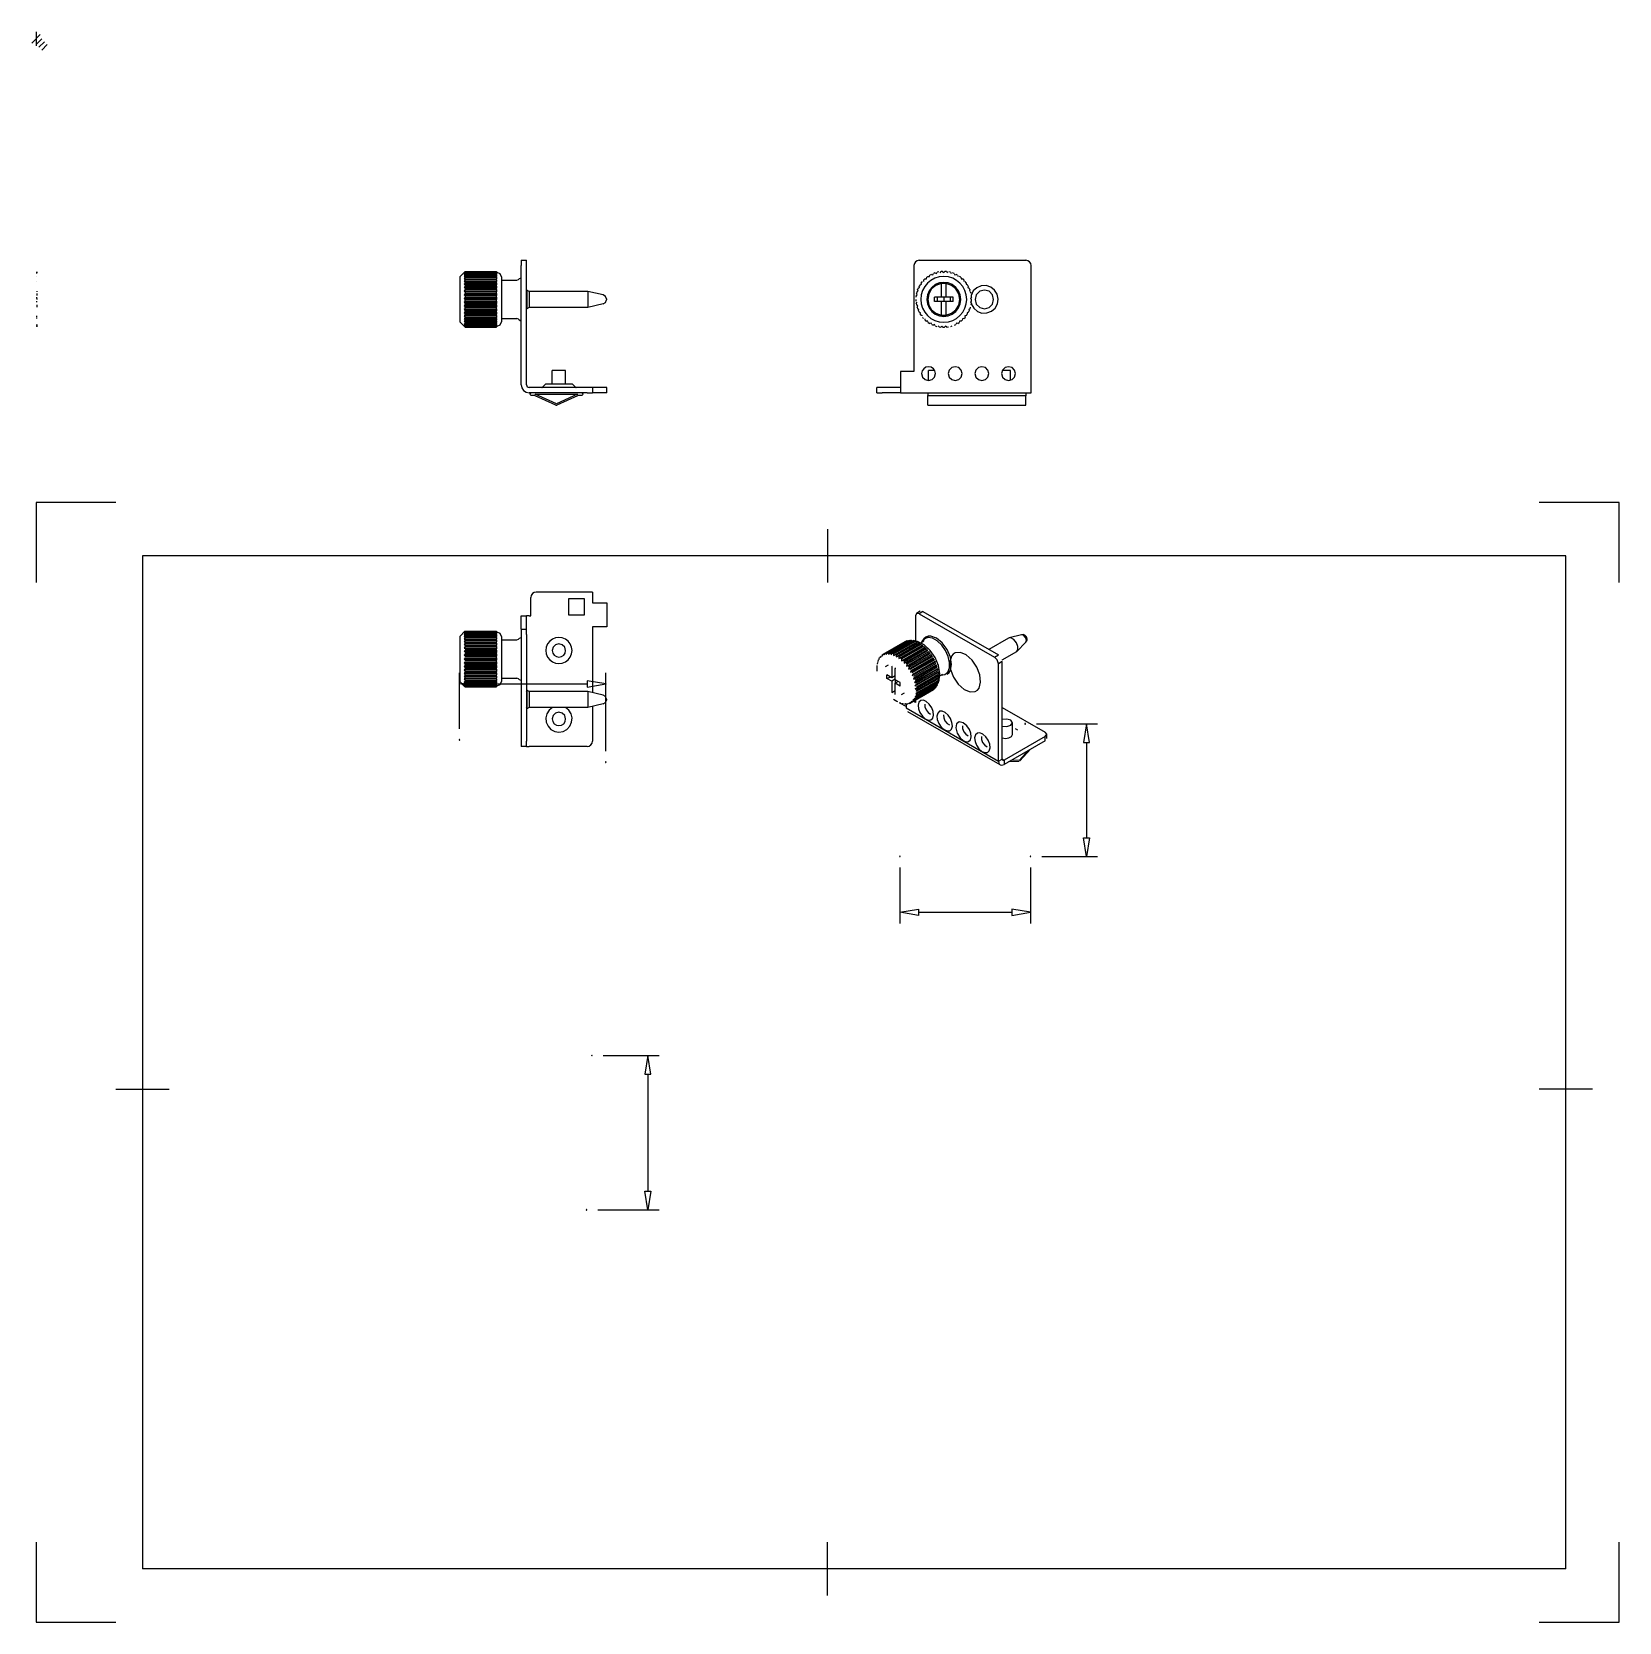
# Model space of a CAD drawing. Extents: x -1 to 297, y -87 to 211.
import ezdxf

# ---------------------------------------------------------------- set-up
doc = ezdxf.new("R2010")
doc.units = 0

msp = doc.modelspace()

# ---------------------------------------------------------------- linework, layer by layer
at = {"layer": 'Layer 1'}
for p, q in [((0.793749, 210.926), (-0.793749, 209.338)), ((0, 211.455), (0, 208.809)), ((1.05833, 210.132), (0, 209.07367)), ((1.5875, 209.603), (0.52917, 208.54467)), ((2.11666, 209.074), (1.05833, 208.01567)), ((0, 123.132), (0, 108.132)), ((15, 123.132), (0, 123.132)), ((297, 123.132), (282, 123.132)), ((297, 108.132), (297, 123.132)), ((148.5, 118.132), (148.5, 108.132)), ((286.998, 113.132), (20, 113.132)), ((20, 113.132), (20, -76.8665)), ((286.998, -76.8665), (286.998, 113.132)), ((79.4384, 80.7364), (79.4384, 91.2366)), ((79.4384, 80.7364), (79.4384, 91.2366)), ((79.43843, 89.136606), (82.9386, 89.7197)), ((79.43843, 89.136606), (82.9386, 89.7197)), ((82.9386, 89.7197), (82.9386, 88.5532)), ((82.9386, 89.7197), (82.9386, 88.5532)), ((103.368, 89.7197), (103.368, 88.5532)), ((106.86817, 89.136606), (103.368, 89.7197)), ((103.368, 89.7197), (103.368, 88.5532)), ((106.86817, 89.136606), (103.368, 89.7197)), ((106.869, 76.5329), (106.869, 91.2366)), ((106.869, 76.5329), (106.869, 91.2366)), ((82.9386, 88.5532), (79.43843, 89.136606)), ((82.9386, 88.5532), (79.43843, 89.136606)), ((82.9386, 89.1366), (103.368, 89.1366)), ((82.9386, 89.1366), (103.368, 89.1366)), ((103.368, 88.5532), (106.86817, 89.136606)), ((103.368, 88.5532), (106.86817, 89.136606)), ((106.835781, 89.193784), (106.802708, 89.1365)), ((106.835781, 89.193784), (106.802708, 89.1365)), ((106.802708, 89.1365), (106.835781, 89.079216)), ((106.802708, 89.1365), (106.835781, 89.079216)), ((106.901927, 89.193784), (106.835781, 89.193784)), ((106.901927, 89.193784), (106.835781, 89.193784)), ((106.835781, 89.079216), (106.901927, 89.079216)), ((106.835781, 89.079216), (106.901927, 89.079216)), ((106.935, 89.1365), (106.901927, 89.193784)), ((106.935, 89.1365), (106.901927, 89.193784)), ((106.901927, 89.079216), (106.935, 89.1365)), ((106.901927, 89.079216), (106.935, 89.1365)), ((106.935, 89.1365), (106.935, 89.1365)), ((106.935, 89.1365), (106.935, 89.1365)), ((185.525781, 81.715184), (185.492708, 81.6579)), ((185.525781, 81.715184), (185.492708, 81.6579)), ((185.492708, 81.6579), (185.525781, 81.600616)), ((185.492708, 81.6579), (185.525781, 81.600616)), ((185.591927, 81.715184), (185.525781, 81.715184)), ((185.591927, 81.715184), (185.525781, 81.715184)), ((185.525781, 81.600616), (185.591927, 81.600616)), ((185.525781, 81.600616), (185.591927, 81.600616)), ((185.625, 81.6579), (185.591927, 81.715184)), ((185.625, 81.6579), (185.591927, 81.715184)), ((185.591927, 81.600616), (185.625, 81.6579)), ((185.591927, 81.600616), (185.625, 81.6579)), ((185.625, 81.6579), (185.625, 81.6579)), ((185.625, 81.6579), (185.625, 81.6579)), ((187.659, 81.6579), (199.159, 81.6579)), ((187.659, 81.6579), (199.159, 81.6579)), ((197.058594, 81.6579), (196.476, 78.158)), ((197.058594, 81.6579), (196.476, 78.158)), ((197.642, 78.158), (197.058594, 81.6579)), ((197.642, 78.158), (197.058594, 81.6579)), ((79.405381, 78.693784), (79.372308, 78.6365)), ((79.405381, 78.693784), (79.372308, 78.6365)), ((79.372308, 78.6365), (79.405381, 78.579216)), ((79.372308, 78.6365), (79.405381, 78.579216)), ((79.471527, 78.693784), (79.405381, 78.693784)), ((79.471527, 78.693784), (79.405381, 78.693784)), ((79.405381, 78.579216), (79.471527, 78.579216)), ((79.405381, 78.579216), (79.471527, 78.579216)), ((79.5046, 78.6365), (79.471527, 78.693784)), ((79.5046, 78.6365), (79.471527, 78.693784)), ((79.471527, 78.579216), (79.5046, 78.6365)), ((79.471527, 78.579216), (79.5046, 78.6365)), ((79.5046, 78.6365), (79.5046, 78.6365)), ((79.5046, 78.6365), (79.5046, 78.6365)), ((196.476, 78.158), (197.642, 78.158)), ((196.476, 78.158), (197.642, 78.158)), ((197.059, 78.158), (197.059, 60.2878)), ((197.059, 78.158), (197.059, 60.2878)), ((106.835781, 74.490184), (106.802708, 74.4329)), ((106.835781, 74.490184), (106.802708, 74.4329)), ((106.802708, 74.4329), (106.835781, 74.375616)), ((106.802708, 74.4329), (106.835781, 74.375616)), ((106.901927, 74.490184), (106.835781, 74.490184)), ((106.901927, 74.490184), (106.835781, 74.490184)), ((106.835781, 74.375616), (106.901927, 74.375616)), ((106.835781, 74.375616), (106.901927, 74.375616)), ((106.935, 74.4329), (106.901927, 74.490184)), ((106.935, 74.4329), (106.901927, 74.490184)), ((106.901927, 74.375616), (106.935, 74.4329)), ((106.901927, 74.375616), (106.935, 74.4329)), ((106.935, 74.4329), (106.935, 74.4329)), ((106.935, 74.4329), (106.935, 74.4329)), ((196.476, 60.2878), (197.642, 60.2878)), ((197.058594, 56.7879), (196.476, 60.2878)), ((196.476, 60.2878), (197.642, 60.2878)), ((197.058594, 56.7879), (196.476, 60.2878)), ((197.642, 60.2878), (197.058594, 56.7879)), ((197.642, 60.2878), (197.058594, 56.7879)), ((162.025781, 56.845184), (161.992708, 56.7879)), ((162.025781, 56.845184), (161.992708, 56.7879)), ((161.992708, 56.7879), (162.025781, 56.730616)), ((161.992708, 56.7879), (162.025781, 56.730616)), ((162.091927, 56.845184), (162.025781, 56.845184)), ((162.091927, 56.845184), (162.025781, 56.845184)), ((162.025781, 56.730616), (162.091927, 56.730616)), ((162.025781, 56.730616), (162.091927, 56.730616)), ((162.125, 56.7879), (162.091927, 56.845184)), ((162.125, 56.7879), (162.091927, 56.845184)), ((162.091927, 56.730616), (162.125, 56.7879)), ((162.091927, 56.730616), (162.125, 56.7879)), ((162.125, 56.7879), (162.125, 56.7879)), ((162.125, 56.7879), (162.125, 56.7879)), ((186.525781, 56.845184), (186.492708, 56.7879)), ((186.525781, 56.845184), (186.492708, 56.7879)), ((186.525781, 56.845184), (186.492708, 56.7879)), ((186.525781, 56.845184), (186.492708, 56.7879)), ((186.492708, 56.7879), (186.525781, 56.730616)), ((186.492708, 56.7879), (186.525781, 56.730616)), ((186.492708, 56.7879), (186.525781, 56.730616)), ((186.492708, 56.7879), (186.525781, 56.730616)), ((186.591927, 56.845184), (186.525781, 56.845184)), ((186.591927, 56.845184), (186.525781, 56.845184)), ((186.591927, 56.845184), (186.525781, 56.845184)), ((186.591927, 56.845184), (186.525781, 56.845184)), ((186.525781, 56.730616), (186.591927, 56.730616)), ((186.525781, 56.730616), (186.591927, 56.730616)), ((186.525781, 56.730616), (186.591927, 56.730616)), ((186.525781, 56.730616), (186.591927, 56.730616)), ((186.625, 56.7879), (186.591927, 56.845184)), ((186.625, 56.7879), (186.591927, 56.845184)), ((186.625, 56.7879), (186.591927, 56.845184)), ((186.625, 56.7879), (186.591927, 56.845184)), ((186.591927, 56.730616), (186.625, 56.7879)), ((186.591927, 56.730616), (186.625, 56.7879)), ((186.591927, 56.730616), (186.625, 56.7879)), ((186.591927, 56.730616), (186.625, 56.7879)), ((186.625, 56.7879), (186.625, 56.7879)), ((186.625, 56.7879), (186.625, 56.7879)), ((186.625, 56.7879), (186.625, 56.7879)), ((186.625, 56.7879), (186.625, 56.7879)), ((188.659, 56.7879), (199.159, 56.7879)), ((188.659, 56.7879), (199.159, 56.7879)), ((197.025781, 56.845184), (196.992708, 56.7879)), ((197.025781, 56.845184), (196.992708, 56.7879)), ((196.992708, 56.7879), (197.025781, 56.730616)), ((196.992708, 56.7879), (197.025781, 56.730616)), ((197.091927, 56.845184), (197.025781, 56.845184)), ((197.091927, 56.845184), (197.025781, 56.845184)), ((197.025781, 56.730616), (197.091927, 56.730616)), ((197.025781, 56.730616), (197.091927, 56.730616)), ((197.125, 56.7879), (197.091927, 56.845184)), ((197.125, 56.7879), (197.091927, 56.845184)), ((197.091927, 56.730616), (197.125, 56.7879)), ((197.091927, 56.730616), (197.125, 56.7879)), ((197.125, 56.7879), (197.125, 56.7879)), ((197.125, 56.7879), (197.125, 56.7879)), ((162.059, 54.6879), (162.059, 44.1879)), ((162.059, 54.6879), (162.059, 44.1879)), ((186.559, 54.6879), (186.559, 44.1879)), ((186.559, 54.6879), (186.559, 44.1879)), ((162.05883, 46.287906), (165.559, 46.8713)), ((162.05883, 46.287906), (165.559, 46.8713)), ((165.559, 45.7045), (162.05883, 46.287906)), ((165.559, 45.7045), (162.05883, 46.287906)), ((165.559, 46.8713), (165.559, 45.7045)), ((165.559, 46.8713), (165.559, 45.7045)), ((165.559, 46.2879), (183.059, 46.2879)), ((165.559, 46.2879), (183.059, 46.2879)), ((183.059, 46.8713), (183.059, 45.7045)), ((186.5589, 46.287906), (183.059, 46.8713)), ((183.059, 46.8713), (183.059, 45.7045)), ((186.5589, 46.287906), (183.059, 46.8713)), ((183.059, 45.7045), (186.5589, 46.287906)), ((183.059, 45.7045), (186.5589, 46.287906)), ((186.525781, 46.345184), (186.492708, 46.2879)), ((186.525781, 46.345184), (186.492708, 46.2879)), ((186.492708, 46.2879), (186.525781, 46.230616)), ((186.492708, 46.2879), (186.525781, 46.230616)), ((186.591927, 46.345184), (186.525781, 46.345184)), ((186.591927, 46.345184), (186.525781, 46.345184)), ((186.525781, 46.230616), (186.591927, 46.230616)), ((186.525781, 46.230616), (186.591927, 46.230616)), ((186.625, 46.2879), (186.591927, 46.345184)), ((186.625, 46.2879), (186.591927, 46.345184)), ((186.591927, 46.230616), (186.625, 46.2879)), ((186.591927, 46.230616), (186.625, 46.2879)), ((186.625, 46.2879), (186.625, 46.2879)), ((186.625, 46.2879), (186.625, 46.2879)), ((104.268854, 19.488847), (104.202709, 19.4229)), ((104.268854, 19.488847), (104.202709, 19.4229)), ((104.202709, 19.4229), (104.268854, 19.356953)), ((104.202709, 19.4229), (104.268854, 19.356953)), ((104.335, 19.4229), (104.268854, 19.488847)), ((104.335, 19.4229), (104.268854, 19.488847)), ((104.268854, 19.356953), (104.335, 19.4229)), ((104.268854, 19.356953), (104.335, 19.4229)), ((104.335, 19.4229), (104.335, 19.4229)), ((104.335, 19.4229), (104.335, 19.4229)), ((106.368, 19.423), (116.868, 19.423)), ((106.368, 19.423), (116.868, 19.423)), ((114.768594, 19.42297), (114.185, 15.9228)), ((114.768594, 19.42297), (114.185, 15.9228)), ((115.352, 15.9228), (114.768594, 19.42297)), ((115.352, 15.9228), (114.768594, 19.42297)), ((114.185, 15.9228), (115.352, 15.9228)), ((114.185, 15.9228), (115.352, 15.9228)), ((114.768, 15.9228), (114.768, -6.02702)), ((114.768, 15.9228), (114.768, -6.02702)), ((15, 13.1322), (25, 13.1322)), ((291.999, 13.1322), (282, 13.1322)), ((114.185, -6.02702), (115.352, -6.02702)), ((114.768594, -9.52719), (114.185, -6.02702)), ((114.185, -6.02702), (115.352, -6.02702)), ((114.768594, -9.52719), (114.185, -6.02702)), ((115.352, -6.02702), (114.768594, -9.52719)), ((115.352, -6.02702), (114.768594, -9.52719)), ((103.235781, -9.469796), (103.202708, -9.52708)), ((103.235781, -9.469796), (103.202708, -9.52708)), ((103.202708, -9.52708), (103.235781, -9.584364)), ((103.202708, -9.52708), (103.235781, -9.584364)), ((103.301927, -9.469796), (103.235781, -9.469796)), ((103.301927, -9.469796), (103.235781, -9.469796)), ((103.235781, -9.584364), (103.301927, -9.584364)), ((103.235781, -9.584364), (103.301927, -9.584364)), ((103.335, -9.52708), (103.301927, -9.469796)), ((103.335, -9.52708), (103.301927, -9.469796)), ((103.301927, -9.584364), (103.335, -9.52708)), ((103.301927, -9.584364), (103.335, -9.52708)), ((103.335, -9.52708), (103.335, -9.52708)), ((103.335, -9.52708), (103.335, -9.52708)), ((105.368, -9.52719), (116.868, -9.52719)), ((105.368, -9.52719), (116.868, -9.52719)), ((114.768855, -9.461133), (114.702709, -9.52708)), ((114.768855, -9.461133), (114.702709, -9.52708)), ((114.702709, -9.52708), (114.768855, -9.593027)), ((114.702709, -9.52708), (114.768855, -9.593027)), ((114.835, -9.52708), (114.768855, -9.461133)), ((114.835, -9.52708), (114.768855, -9.461133)), ((114.768855, -9.593027), (114.835, -9.52708)), ((114.768855, -9.593027), (114.835, -9.52708)), ((114.835, -9.52708), (114.835, -9.52708)), ((114.835, -9.52708), (114.835, -9.52708)), ((0, -71.8685), (0, -86.8677)), ((148.5, -81.8671), (148.5, -71.8685)), ((297, -86.8677), (297, -71.8685)), ((286.998, -76.8665), (20, -76.8665)), ((0, -86.8677), (15, -86.8677)), ((282, -86.8677), (297, -86.8677))]:
    msp.add_line(p, q, dxfattribs=at)
at = {"layer": 'Sichtbar'}
for p, q in [((91.0007, 168.592), (92.0008, 168.592)), ((91.0007, 168.592), (91.0007, 167.592)), ((91.0007, 145.222), (91.0007, 167.592)), ((92.0008, 167.592), (92.0008, 168.592)), ((92.0008, 145.222), (92.0008, 167.592)), ((164.691, 167.592), (164.691, 147.722)), ((164.769586, 167.981247), (164.691001, 167.592003)), ((164.983895, 168.299108), (164.769586, 167.981247)), ((165.301756, 168.513415), (164.983895, 168.299108)), ((165.691, 168.592), (165.301756, 168.513415)), ((165.691, 168.592), (185.691, 168.592)), ((186.080245, 168.513412), (185.691001, 168.591997)), ((186.398106, 168.299105), (186.080245, 168.513412)), ((186.612415, 167.981244), (186.398106, 168.299105)), ((186.691, 167.592), (186.612415, 167.981244)), ((186.691, 145.222), (186.691, 167.592)), ((0.132292, 166.263), (0.132292, 166.412098)), ((0.132292, 166.412), (0.132292, 166.262902)), ((0.132292, 166.116), (0.132292, 166.23044)), ((0.132292, 165.545), (0.132292, 165.584158)), ((0.132292, 164.643), (0.132292, 164.603842)), ((0.132292, 164.603), (0.132292, 164.642158)), ((79.5707, 165.57), (80.312062, 166.311362)), ((79.5707, 156.963), (79.5707, 165.57)), ((80.4973, 166.472), (80.311999, 166.262908)), ((80.4973, 166.35), (80.311999, 166.116741)), ((80.4973, 166.128), (80.311999, 165.875112)), ((80.4973, 165.813), (80.311999, 165.545409)), ((80.4973, 165.409), (80.311999, 165.13191)), ((80.4973, 164.924), (80.311999, 164.642809)), ((80.4973, 164.368), (80.311999, 164.08818)), ((80.312, 166.312), (80.497301, 166.492856)), ((80.312, 166.263), (80.497301, 166.412098)), ((80.312, 166.116), (80.497301, 166.23044)), ((80.312, 165.876), (80.497301, 165.953555)), ((80.312, 165.545), (80.497301, 165.584158)), ((80.312, 165.131), (80.497301, 165.131)), ((80.312, 164.643), (80.497301, 164.603842)), ((80.312, 164.088), (80.497301, 164.010445)), ((80.3121, 164.642), (86.3943, 164.642)), ((80.3121, 164.088), (86.3943, 164.088)), ((80.4973, 166.472), (80.4973, 166.492)), ((80.4973, 166.492), (86.3943, 166.492)), ((80.4973, 166.472), (86.3943, 166.472)), ((80.4973, 166.412), (86.3943, 166.412)), ((80.4973, 166.411), (80.4973, 166.349)), ((80.4973, 166.35), (86.3943, 166.35)), ((80.4973, 166.231), (80.4973, 166.128)), ((80.4973, 166.231), (86.3943, 166.231)), ((80.4973, 166.128), (86.3943, 166.128)), ((80.4973, 165.953), (80.4973, 165.813)), ((80.4973, 165.953), (86.3943, 165.953)), ((80.4973, 165.813), (86.3943, 165.813)), ((80.4973, 165.584), (80.4973, 165.409)), ((80.4973, 165.584), (86.3943, 165.584)), ((80.4973, 165.408), (86.3943, 165.408)), ((80.4973, 165.131), (80.4973, 164.924)), ((80.4973, 165.131), (86.3943, 165.131)), ((80.4973, 164.924), (86.3943, 164.924)), ((80.4973, 164.603), (80.4973, 164.368)), ((80.4973, 164.603), (86.3943, 164.603)), ((80.4973, 164.368), (86.3943, 164.368)), ((86.3943, 166.472), (86.3943, 166.492)), ((86.3943, 166.472), (86.3943, 166.412)), ((86.3943, 166.35), (86.3943, 166.412)), ((86.3943, 166.35), (86.3943, 166.231)), ((86.3943, 166.312), (86.4869, 166.312)), ((86.3943, 166.128), (86.3943, 166.231)), ((86.3943, 166.128), (86.3943, 165.953)), ((86.3943, 165.813), (86.3943, 165.953)), ((86.3943, 165.813), (86.3943, 165.584)), ((86.3943, 165.408), (86.3943, 165.584)), ((86.3943, 165.408), (86.3943, 165.131)), ((86.3943, 164.924), (86.3943, 165.131)), ((86.3943, 164.924), (86.3943, 164.642)), ((86.3943, 164.642), (86.3943, 164.603)), ((86.3943, 164.368), (86.3943, 164.603)), ((86.3943, 164.368), (86.3943, 164.088)), ((86.3943, 164.088), (86.3943, 164.01)), ((87.076471, 166.067619), (86.486851, 166.311847)), ((87.3207, 165.478), (87.076471, 166.067619)), ((87.3209, 165.478), (87.3209, 157.056)), ((87.3209, 164.857), (90.1675, 164.857)), ((90.1674, 164.857), (90.494967, 164.992681)), ((90.4951, 164.993), (90.633477, 165.131377)), ((90.961, 165.267), (90.633436, 165.131319)), ((90.961, 165.267), (91.0007, 165.267)), ((165.839, 164.01), (166.109465, 164.087555)), ((166.109, 164.088), (166.079589, 164.36782)), ((166.264, 164.603), (166.079906, 164.367368)), ((166.542, 164.643), (166.551816, 164.924191)), ((166.767, 165.131), (166.551902, 164.923284)), ((167.250638, 164.305856), (166.72508, 163.669976)), ((166.767, 165.131), (167.048363, 165.131)), ((167.049, 165.131), (167.097858, 165.40809)), ((167.339, 165.584), (167.097086, 165.40824)), ((167.887318, 164.830444), (167.250638, 164.305856)), ((167.339, 165.584), (167.617624, 165.544842)), ((167.618, 165.545), (167.704947, 165.812591)), ((167.969, 165.953), (167.704981, 165.812618)), ((168.617854, 165.226497), (167.887318, 164.830444)), ((167.969, 165.953), (168.239465, 165.875445)), ((168.239, 165.876), (168.362341, 166.128888)), ((168.644, 166.231), (168.36301, 166.128728)), ((169.424976, 165.476773), (168.617854, 165.226497)), ((168.644, 166.231), (168.901037, 166.11656)), ((169.471779, 164.351885), (168.695315, 164.031171)), ((169.828, 164.237), (168.813044, 163.884883)), ((168.901, 166.116), (169.058337, 166.349259)), ((169.351, 166.412), (169.058514, 166.349831)), ((170.291415, 165.56403), (169.424976, 165.476773)), ((170.29121, 164.45879), (169.471779, 164.351885)), ((169.589, 166.263), (169.777269, 166.472092)), ((170.076, 166.493), (169.777706, 166.472151)), ((169.828, 164.237), (169.828, 161.665)), ((170.755, 164.237), (169.828502, 164.237)), ((170.076, 166.493), (170.291537, 166.312144)), ((170.291, 166.312), (170.506537, 166.492856)), ((171.110641, 164.351885), (170.29121, 164.45879)), ((171.157854, 165.476773), (170.291415, 165.56403)), ((170.805, 166.472), (170.506706, 166.492849)), ((170.754, 161.665), (170.754, 164.237)), ((171.769956, 163.885053), (170.755, 164.23717)), ((170.805, 166.472), (170.993267, 166.262908)), ((171.887105, 164.031171), (171.110641, 164.351885)), ((171.964976, 165.226497), (171.157854, 165.476773)), ((171.525, 166.35), (171.232511, 166.412169)), ((171.525, 166.35), (171.682337, 166.116741)), ((172.22, 166.128), (171.939013, 166.230272)), ((172.695512, 164.830444), (171.964976, 165.226497)), ((172.22, 166.128), (172.343343, 165.875112)), ((172.343, 165.876), (172.613462, 165.953555)), ((172.878, 165.813), (172.613978, 165.953382)), ((173.332192, 164.305856), (172.695512, 164.830444)), ((172.878, 165.813), (172.964945, 165.545409)), ((173.485, 165.409), (173.243086, 165.58476)), ((173.85775, 163.669976), (173.332192, 164.305856)), ((173.485, 165.409), (173.533861, 165.13191)), ((173.534, 165.131), (173.815363, 165.131)), ((174.031, 164.924), (173.815902, 165.131716)), ((174.031, 164.924), (174.040816, 164.642809)), ((174.503, 164.368), (174.318903, 164.603632)), ((174.503, 164.368), (174.473589, 164.08818)), ((174.474, 164.088), (174.744465, 164.010445)), ((0.132292, 162.826), (0.132292, 162.6769)), ((0.132292, 162.387), (0.132292, 162.143332)), ((0.132292, 162.143), (0.132292, 161.962144)), ((0.132292, 161.443), (0.132292, 161.664718)), ((0.132292, 161.443), (0.132292, 161.233905)), ((80.4973, 163.751), (80.311999, 163.477995)), ((80.4973, 163.087), (80.311999, 162.826124)), ((80.4973, 162.387), (80.311999, 162.143332)), ((80.4973, 161.665), (80.311999, 161.443282)), ((80.312, 162.826), (80.497301, 162.6769)), ((80.312, 162.143), (80.497301, 161.962144)), ((80.312, 161.443), (80.497301, 161.233905)), ((80.3121, 163.478), (86.3943, 163.478)), ((80.3121, 162.826), (86.3943, 162.826)), ((80.3121, 162.143), (86.3943, 162.143)), ((80.3121, 161.443), (86.3943, 161.443)), ((80.4973, 164.01), (80.4973, 163.751)), ((80.4973, 164.01), (86.3943, 164.01)), ((80.4973, 163.751), (86.3943, 163.751)), ((80.4973, 163.364), (80.4973, 163.087)), ((80.4973, 163.364), (86.3943, 163.364)), ((80.4973, 163.087), (86.3943, 163.087)), ((80.4973, 162.677), (80.4973, 162.387)), ((80.4973, 162.677), (86.3943, 162.677)), ((80.4973, 162.387), (86.3943, 162.387)), ((80.4973, 161.962), (80.4973, 161.665)), ((80.4973, 161.962), (86.3943, 161.962)), ((80.4973, 161.665), (86.3943, 161.665)), ((80.4973, 160.935), (80.4973, 161.234)), ((80.4973, 161.234), (86.3943, 161.234)), ((86.3943, 163.751), (86.3943, 164.01)), ((86.3943, 163.751), (86.3943, 163.478)), ((86.3943, 163.478), (86.3943, 163.364)), ((86.3943, 163.087), (86.3943, 163.364)), ((86.3943, 163.087), (86.3943, 162.826)), ((86.3943, 162.826), (86.3943, 162.677)), ((86.3943, 162.387), (86.3943, 162.677)), ((86.3943, 162.387), (86.3943, 162.143)), ((86.3943, 162.143), (86.3943, 161.962)), ((86.3943, 161.665), (86.3943, 161.962)), ((86.3943, 161.665), (86.3943, 161.443)), ((86.3943, 161.443), (86.3943, 161.234)), ((86.3943, 160.935), (86.3943, 161.234)), ((92.0007, 162.794), (92.050701, 162.916475)), ((92.0508, 163.017), (92.0508, 159.517)), ((92.1008, 163.017), (92.0508, 163.017)), ((92.1008, 163.017), (92.1008, 159.517)), ((92.5308, 162.767), (92.100853, 163.017031)), ((92.5308, 162.767), (92.5308, 159.767)), ((103.501, 162.767), (92.5308, 162.767)), ((106.418, 162.098), (103.50018, 162.766866)), ((103.501, 162.767), (103.501, 159.767)), ((106.837606, 161.834326), (106.418618, 162.09803)), ((106.836988, 160.699704), (107.000382, 161.16703)), ((107.001, 161.367), (106.837606, 161.834326)), ((107.001, 161.367), (107.001, 161.167)), ((165.061, 161.234), (165.071425, 160.935161)), ((165.108, 161.962), (165.076742, 161.664617)), ((165.108, 161.962), (165.323537, 162.142856)), ((165.323, 162.143), (165.182316, 162.386668)), ((165.255, 162.677), (165.182658, 162.386861)), ((165.255, 162.677), (165.493609, 162.8261)), ((165.493, 162.826), (165.387598, 163.086876)), ((165.5, 163.364), (165.387983, 163.086751)), ((165.5, 163.364), (165.757037, 163.478443)), ((165.757, 163.478), (165.688933, 163.751005)), ((165.839, 164.01), (165.689489, 163.751039)), ((166.076408, 162.133305), (165.98783, 161.267)), ((165.98783, 161.267), (166.076408, 160.400695)), ((166.327914, 162.940045), (166.076408, 162.133305)), ((166.72508, 163.669976), (166.327914, 162.940045)), ((167.209905, 162.099794), (167.09942, 161.267)), ((167.09942, 161.267), (167.209905, 160.434206)), ((167.527039, 162.862895), (167.209905, 162.099794)), ((167.476288, 162.323506), (167.284767, 161.266415)), ((167.284767, 161.266415), (167.476288, 160.209324)), ((168.007427, 163.221691), (167.476288, 162.323506)), ((168.029337, 163.519091), (167.527039, 162.862895)), ((168.813044, 163.884883), (168.007427, 163.221691)), ((168.695315, 164.031171), (168.029337, 163.519091)), ((168.531, 160.868), (168.531, 161.665)), ((169.828, 161.665), (168.531, 161.665)), ((169.072, 161.665), (169.072, 160.868)), ((170.754, 161.665), (169.828, 161.665)), ((170.291, 161.665), (170.291, 160.868)), ((172.052, 161.665), (170.754, 161.665)), ((171.51, 161.665), (171.51, 160.868)), ((172.575573, 163.221861), (171.769956, 163.885053)), ((172.553083, 163.519091), (171.887105, 164.031171)), ((172.052, 160.868), (172.052, 161.665)), ((173.055381, 162.862895), (172.553083, 163.519091)), ((173.106712, 162.323676), (172.575573, 163.221861)), ((173.372515, 162.099794), (173.055381, 162.862895)), ((173.298233, 161.266585), (173.106712, 162.323676)), ((173.106712, 160.209494), (173.298233, 161.266585)), ((173.483, 161.267), (173.372515, 162.099794)), ((173.372515, 160.434206), (173.483, 161.267)), ((173.483, 161.267), (173.483, 161.267)), ((174.254916, 162.940045), (173.85775, 163.669976)), ((174.506422, 162.133305), (174.254916, 162.940045)), ((174.595, 161.267), (174.506422, 162.133305)), ((174.506422, 160.400695), (174.595, 161.267)), ((174.595, 161.267), (174.595, 161.267)), ((174.894, 163.751), (174.744489, 164.009961)), ((174.894, 163.751), (174.825931, 163.477995)), ((174.826, 163.478), (175.08304, 163.363557)), ((175.195, 163.087), (175.082986, 163.364249)), ((175.195, 163.087), (175.089601, 162.826124)), ((175.4, 162.387), (175.32766, 162.677139)), ((175.506, 161.665), (175.332778, 161.443282)), ((175.333, 161.443), (175.521267, 161.233905)), ((175.831538, 162.841564), (175.411001, 162.01545)), ((175.506, 161.665), (175.474745, 161.962383)), ((175.511, 160.935), (175.521425, 161.233839)), ((176.492928, 163.452681), (175.831538, 162.841564)), ((176.385456, 162.142), (176.151, 161.267)), ((176.151, 161.267), (176.385456, 160.392)), ((177.026, 162.782544), (176.385456, 162.142)), ((177.322829, 163.802203), (176.492928, 163.452681)), ((177.901, 163.017), (177.026, 162.782544)), ((178.2489, 163.843528), (177.322829, 163.802203)), ((178.776, 162.782544), (177.901, 163.017)), ((179.130832, 163.558026), (178.2489, 163.843528)), ((179.416544, 162.142), (178.776, 162.782544)), ((179.838285, 163.00088), (179.130832, 163.558026)), ((179.651, 161.267), (179.416544, 162.142)), ((179.416544, 160.392), (179.651, 161.267)), ((179.651, 161.267), (179.651, 161.267)), ((180.31387, 162.23621), (179.838285, 163.00088)), ((180.5002, 161.328137), (180.31387, 162.23621)), ((180.356827, 160.412298), (180.5002, 161.328137)), ((0.132292, 160.74), (0.132292, 160.93545)), ((0.132292, 160.212), (0.132292, 160.04662)), ((0.132292, 160.046), (0.132292, 159.793112)), ((0.132292, 157.88), (0.132292, 158.161191)), ((80.4973, 160.935), (80.311999, 160.73955)), ((80.4973, 160.212), (80.311999, 160.04662)), ((80.4973, 159.509), (80.311999, 159.37691)), ((80.4973, 158.841), (80.311999, 158.744769)), ((80.4973, 158.22), (80.311999, 158.161503)), ((80.312, 160.74), (80.497301, 160.506738)), ((80.312, 160.046), (80.497301, 159.793112)), ((80.312, 159.377), (80.497301, 159.109406)), ((80.312, 158.745), (80.497301, 158.46791)), ((80.312, 158.161), (80.497301, 157.879809)), ((80.3121, 160.74), (86.3943, 160.74)), ((80.3121, 160.046), (86.3943, 160.046)), ((80.3121, 159.377), (86.3943, 159.377)), ((80.3121, 158.744), (86.3943, 158.744)), ((80.3121, 158.161), (86.3943, 158.161)), ((80.4973, 160.935), (86.3943, 160.935)), ((80.4973, 160.212), (80.4973, 160.507)), ((80.4973, 160.506), (86.3943, 160.506)), ((80.4973, 160.212), (86.3943, 160.212)), ((80.4973, 159.509), (80.4973, 159.794)), ((80.4973, 159.793), (86.3943, 159.793)), ((80.4973, 159.509), (86.3943, 159.509)), ((80.4973, 159.11), (86.3943, 159.11)), ((80.4973, 158.84), (80.4973, 159.109)), ((80.4973, 158.841), (86.3943, 158.841)), ((80.4973, 158.22), (80.4973, 158.468)), ((80.4973, 158.467), (86.3943, 158.467)), ((80.4973, 158.219), (86.3943, 158.219)), ((86.3943, 160.935), (86.3943, 160.74)), ((86.3943, 160.74), (86.3943, 160.506)), ((86.3943, 160.212), (86.3943, 160.506)), ((86.3943, 160.212), (86.3943, 160.046)), ((86.3943, 160.046), (86.3943, 159.793)), ((86.3943, 159.509), (86.3943, 159.793)), ((86.3943, 159.509), (86.3943, 159.377)), ((86.3943, 159.377), (86.3943, 159.11)), ((86.3943, 158.841), (86.3943, 159.11)), ((86.3943, 158.841), (86.3943, 158.744)), ((86.3943, 158.744), (86.3943, 158.467)), ((86.3943, 158.219), (86.3943, 158.467)), ((86.3943, 158.219), (86.3943, 158.161)), ((86.3943, 158.161), (86.3943, 157.88)), ((92.0507, 159.617), (92.000699, 159.739475)), ((92.1008, 159.517), (92.0508, 159.517)), ((92.5308, 159.767), (92.100853, 159.516969)), ((103.501, 159.767), (92.5308, 159.767)), ((106.418, 160.436), (103.50018, 159.767134)), ((106.418, 160.436), (106.836988, 160.699704)), ((165.117, 160.506), (165.274337, 160.739262)), ((165.117, 160.506), (165.168924, 160.211522)), ((165.396, 160.046), (165.168371, 160.21138)), ((165.273, 159.794), (165.396343, 160.046888)), ((165.273, 159.794), (165.365403, 159.509613)), ((165.614, 159.377), (165.36557, 159.50909)), ((165.527, 159.11), (165.613947, 159.377594)), ((165.527, 159.11), (165.658082, 158.841242)), ((165.922, 158.745), (165.657605, 158.841231)), ((165.874, 158.467), (165.922858, 158.74409)), ((165.874, 158.467), (166.041211, 158.219102)), ((166.316, 158.161), (166.040786, 158.219497)), ((166.076408, 160.400695), (166.327914, 159.593955)), ((166.327914, 159.593955), (166.72508, 158.864024)), ((166.72508, 158.864024), (167.250638, 158.228144)), ((167.209905, 160.434206), (167.527039, 159.671105)), ((167.250638, 158.228144), (167.887318, 157.703556)), ((167.476288, 160.209324), (168.007427, 159.311139)), ((167.527039, 159.671105), (168.029337, 159.014909)), ((168.007427, 159.311139), (168.813044, 158.647947)), ((168.029337, 159.014909), (168.695315, 158.502829)), ((169.828, 160.868), (168.531, 160.868)), ((168.695315, 158.502829), (169.471779, 158.182115)), ((168.813044, 158.647947), (169.828, 158.29583)), ((169.471779, 158.182115), (170.29121, 158.07521)), ((170.754, 160.868), (169.828, 160.868)), ((169.828, 160.868), (169.828, 158.296)), ((169.828, 158.296), (170.754498, 158.296)), ((170.29121, 158.07521), (171.110641, 158.182115)), ((172.052, 160.868), (170.754, 160.868)), ((170.754, 158.296), (170.754, 160.868)), ((170.755, 158.296), (171.769956, 158.648117)), ((171.110641, 158.182115), (171.887105, 158.502829)), ((171.769956, 158.648117), (172.575573, 159.311309)), ((171.887105, 158.502829), (172.553083, 159.014909)), ((172.553083, 159.014909), (173.055381, 159.671105)), ((172.575573, 159.311309), (173.106712, 160.209494)), ((172.695512, 157.703556), (173.332192, 158.228144)), ((173.055381, 159.671105), (173.372515, 160.434206)), ((173.332192, 158.228144), (173.85775, 158.864024)), ((173.85775, 158.864024), (174.254916, 159.593955)), ((174.254916, 159.593955), (174.506422, 160.400695)), ((174.542, 158.22), (174.266786, 158.161503)), ((174.267, 158.161), (174.276816, 157.879809)), ((174.542, 158.22), (174.709211, 158.467898)), ((174.66, 158.745), (174.708858, 158.46791)), ((174.925, 158.841), (174.660607, 158.744769)), ((174.925, 158.841), (175.056082, 159.109758)), ((175.217, 159.509), (174.968572, 159.37691)), ((174.969, 159.377), (175.055945, 159.109406)), ((175.217, 159.509), (175.309403, 159.793387)), ((175.308, 160.74), (175.465337, 160.506738)), ((175.511, 160.935), (175.308605, 160.73955)), ((175.348, 160.778), (175.379644, 160.634842)), ((175.414, 160.212), (175.465924, 160.506478)), ((175.449, 160.402), (175.907962, 159.5966)), ((175.907962, 159.5966), (176.597388, 159.017296)), ((176.385456, 160.392), (177.026, 159.751456)), ((176.597388, 159.017296), (177.442824, 158.707232)), ((177.026, 159.751456), (177.901, 159.517)), ((177.442824, 158.707232), (178.369814, 158.70955)), ((177.901, 159.517), (178.776, 159.751456)), ((178.369814, 158.70955), (179.237328, 159.036254)), ((178.776, 159.751456), (179.416544, 160.392)), ((179.237328, 159.036254), (179.917767, 159.626087)), ((179.917767, 159.626087), (180.356827, 160.412298)), ((0.132292, 157.638), (0.132292, 157.657632)), ((0.132292, 156.43), (0.132292, 156.526231)), ((0.132292, 156.526), (0.132292, 156.282332)), ((0.132292, 156.2), (0.132292, 156.332093)), ((0.132292, 156.332), (0.132292, 156.199907)), ((0.132292, 156.332), (0.132292, 156.110282)), ((79.5707, 156.963), (80.49727, 156.036695)), ((80.4973, 157.658), (80.311999, 157.638368)), ((80.4973, 157.166), (80.311999, 157.185632)), ((80.4973, 156.43), (80.311999, 156.526231)), ((80.4973, 156.069), (80.311999, 156.234383)), ((80.312, 157.638), (80.497301, 157.35818)), ((80.312, 157.186), (80.497301, 156.912995)), ((80.312, 156.813), (80.497301, 156.552124)), ((80.312, 156.526), (80.497301, 156.282332)), ((80.312, 156.332), (80.497301, 156.110282)), ((80.312, 156.234), (80.497301, 156.038547)), ((80.3121, 157.638), (86.3943, 157.638)), ((80.4973, 157.658), (80.4973, 157.88)), ((80.4973, 157.88), (86.3943, 157.88)), ((80.4973, 157.658), (86.3943, 157.658)), ((80.4973, 157.166), (80.4973, 157.358)), ((80.4973, 157.358), (86.3943, 157.358)), ((80.4973, 157.166), (86.3943, 157.166)), ((80.4973, 156.754), (80.4973, 156.913)), ((80.4973, 156.913), (86.3943, 156.913)), ((80.4973, 156.754), (86.3943, 156.754)), ((80.4973, 156.43), (80.4973, 156.552)), ((80.4973, 156.552), (86.3943, 156.552)), ((80.4973, 156.43), (86.3943, 156.43)), ((80.4973, 156.2), (80.4973, 156.283)), ((80.4973, 156.283), (86.3943, 156.283)), ((80.4973, 156.2), (86.3943, 156.2)), ((80.4973, 156.069), (80.4973, 156.111)), ((80.4973, 156.111), (86.3943, 156.111)), ((80.4973, 156.069), (86.3943, 156.069)), ((80.4973, 156.039), (80.4973, 156.037)), ((80.4973, 156.039), (86.3943, 156.039)), ((80.4973, 156.037), (86.3943, 156.037)), ((86.3943, 157.658), (86.3943, 157.88)), ((86.3943, 157.658), (86.3943, 157.638)), ((86.3943, 157.638), (86.3943, 157.358)), ((86.3943, 157.166), (86.3943, 157.358)), ((86.3943, 157.166), (86.3943, 156.913)), ((86.3943, 156.754), (86.3943, 156.913)), ((86.3943, 156.754), (86.3943, 156.552)), ((86.3943, 156.43), (86.3943, 156.552)), ((86.3943, 156.43), (86.3943, 156.283)), ((86.3943, 156.2), (86.3943, 156.283)), ((86.3943, 156.222), (86.4869, 156.222)), ((86.3943, 156.2), (86.3943, 156.111)), ((86.3943, 156.069), (86.3943, 156.111)), ((86.3943, 156.069), (86.3943, 156.039)), ((86.3943, 156.037), (86.3943, 156.039)), ((86.4869, 156.222), (87.07652, 156.466229)), ((87.07652, 156.466229), (87.320749, 157.055849)), ((87.3209, 157.677), (90.1675, 157.677)), ((90.495, 157.541), (90.167433, 157.676683)), ((90.4951, 157.541), (90.633477, 157.402623)), ((90.6334, 157.403), (90.960967, 157.267317)), ((90.961, 157.267), (91.0007, 157.267)), ((166.306, 157.88), (166.506083, 157.657782)), ((166.816, 157.358), (166.786589, 157.63782)), ((166.816, 157.358), (167.045065, 157.165791)), ((167.326, 157.186), (167.045322, 157.166368)), ((167.394, 156.913), (167.325933, 157.186005)), ((167.394, 156.913), (167.647584, 156.754544)), ((167.923, 156.813), (167.647783, 156.754501)), ((167.887318, 157.703556), (168.617854, 157.307503)), ((168.028, 156.552), (167.922601, 156.812876)), ((168.028, 156.552), (168.301169, 156.430376)), ((168.566, 156.526), (168.301605, 156.429769)), ((168.707, 156.283), (168.566319, 156.526668)), ((168.617854, 157.307503), (169.424976, 157.057227)), ((168.707, 156.283), (168.994438, 156.200577)), ((169.416, 156.111), (169.242775, 156.332718)), ((169.416, 156.111), (169.712111, 156.069386)), ((169.424976, 157.057227), (170.291415, 156.96997)), ((169.939, 156.234), (169.711371, 156.068617)), ((170.142, 156.039), (169.939605, 156.234453)), ((170.142, 156.039), (170.441021, 156.039)), ((170.291415, 156.96997), (171.157854, 157.057227)), ((170.643, 156.234), (170.440605, 156.038547)), ((170.871, 156.069), (170.643371, 156.234383)), ((170.871, 156.069), (171.167111, 156.110614)), ((171.157854, 157.057227), (171.964976, 157.307503)), ((171.589, 156.2), (171.876438, 156.282423)), ((171.964976, 157.307503), (172.695512, 157.703556)), ((172.281, 156.43), (172.554171, 156.551624)), ((172.66, 156.813), (172.554601, 156.552124)), ((172.935, 156.754), (172.659786, 156.812499)), ((172.935, 156.754), (173.188587, 156.912456)), ((173.257, 157.186), (173.188933, 156.912995)), ((173.537, 157.166), (173.256322, 157.185632)), ((173.537, 157.166), (173.766063, 157.358209)), ((173.796, 157.638), (173.766592, 157.35818)), ((174.076, 157.658), (173.795322, 157.638368)), ((174.076, 157.658), (174.276086, 157.880218)), ((99.3507, 147.927), (96.8506, 147.927)), ((96.8506, 145.432), (96.8506, 147.927)), ((99.3507, 145.432), (99.3507, 147.927)), ((164.691, 147.722), (162.191, 147.722)), ((162.191, 147.722), (162.191, 145.222)), ((166.24316, 147.844019), (166.141, 147.338)), ((166.141, 147.338), (166.315167, 146.688)), ((166.521761, 148.257239), (166.24316, 147.844019)), ((166.315167, 146.688), (166.791, 146.212167)), ((166.934981, 148.535839), (166.521761, 148.257239)), ((166.791, 146.212167), (167.441, 146.038)), ((167.441, 148.638), (166.934981, 148.535839)), ((167.947019, 148.535839), (167.441, 148.638)), ((167.441, 146.038), (168.091, 146.212167)), ((168.6, 147.927), (167.451, 147.927)), ((167.451, 146.038), (167.451, 147.927)), ((168.360239, 148.257239), (167.947019, 148.535839)), ((168.091, 146.212167), (168.566833, 146.688)), ((168.63884, 147.844019), (168.360239, 148.257239)), ((168.566833, 146.688), (168.741, 147.338)), ((168.741, 147.338), (168.63884, 147.844019)), ((168.741, 147.338), (168.741, 147.338)), ((171.315167, 147.988), (171.141, 147.338)), ((171.141, 147.338), (171.315167, 146.688)), ((171.791, 148.463833), (171.315167, 147.988)), ((171.315167, 146.688), (171.791, 146.212167)), ((172.441, 148.638), (171.791, 148.463833)), ((171.791, 146.212167), (172.441, 146.038)), ((173.091, 148.463833), (172.441, 148.638)), ((172.441, 146.038), (173.091, 146.212167)), ((173.566833, 147.988), (173.091, 148.463833)), ((173.091, 146.212167), (173.566833, 146.688)), ((173.741, 147.338), (173.566833, 147.988)), ((173.566833, 146.688), (173.741, 147.338)), ((173.741, 147.338), (173.741, 147.338)), ((176.315167, 147.988), (176.141, 147.338)), ((176.141, 147.338), (176.315167, 146.688)), ((176.791, 148.463833), (176.315167, 147.988)), ((176.315167, 146.688), (176.791, 146.212167)), ((177.441, 148.638), (176.791, 148.463833)), ((176.791, 146.212167), (177.441, 146.038)), ((178.091, 148.463833), (177.441, 148.638)), ((177.441, 146.038), (178.091, 146.212167)), ((178.566833, 147.988), (178.091, 148.463833)), ((178.091, 146.212167), (178.566833, 146.688)), ((178.741, 147.338), (178.566833, 147.988)), ((178.566833, 146.688), (178.741, 147.338)), ((178.741, 147.338), (178.741, 147.338)), ((181.315167, 147.988), (181.141, 147.338)), ((181.141, 147.338), (181.315167, 146.688)), ((182.791, 147.927), (181.282, 147.927)), ((181.791, 148.463833), (181.315167, 147.988)), ((181.315167, 146.688), (181.791, 146.212167)), ((182.441, 148.638), (181.791, 148.463833)), ((181.791, 146.212167), (182.441, 146.038)), ((183.091, 148.463833), (182.441, 148.638)), ((182.441, 146.038), (183.091, 146.212167)), ((182.791, 146.086), (182.791, 147.927)), ((183.566833, 147.988), (183.091, 148.463833)), ((183.091, 146.212167), (183.566833, 146.688)), ((183.741, 147.338), (183.566833, 147.988)), ((183.566833, 146.688), (183.741, 147.338)), ((183.741, 147.338), (183.741, 147.338)), ((91.0007, 145.222), (91.114881, 144.647975)), ((91.114881, 144.647975), (91.44004, 144.16134)), ((91.44004, 144.16134), (91.926675, 143.836181)), ((91.926675, 143.836181), (92.5007, 143.722)), ((92.0007, 145.222), (92.147147, 144.868447)), ((92.147147, 144.868447), (92.500701, 144.722002)), ((103.401, 144.722), (92.5009, 144.722)), ((103.401, 143.722), (92.5009, 143.722)), ((92.8608, 143.722), (92.611507, 143.472001)), ((92.611507, 143.472001), (92.8608, 143.222002)), ((93.5565, 143.222), (92.8607, 143.222)), ((93.6602, 143.199), (93.556438, 143.221542)), ((97.507, 141.444), (93.66023, 143.19898)), ((97.6108, 141.672), (93.665, 143.472)), ((93.665, 143.472), (101.556, 143.472)), ((97.6108, 141.672), (93.665, 143.472)), ((93.665, 143.472), (101.556, 143.472)), ((94.8901, 144.722), (94.96081, 144.751289)), ((95.6415, 145.432), (94.960728, 144.751228)), ((95.6415, 145.432), (100.56, 145.432)), ((101.556, 143.472), (97.61027, 141.67204)), ((101.556, 143.472), (97.61027, 141.67204)), ((101.561, 143.199), (97.71423, 141.44402)), ((100.56, 145.432), (101.240507, 144.751228)), ((101.241, 144.751), (101.31171, 144.721711)), ((101.665, 143.222), (101.561238, 143.199458)), ((102.361, 143.222), (101.665, 143.222)), ((102.610293, 143.471999), (102.361, 143.721998)), ((102.361, 143.222), (102.610293, 143.471999)), ((104.401, 144.722), (103.401, 144.722)), ((103.401, 143.722), (104.401, 143.722)), ((107.101, 144.722), (104.401, 144.722)), ((104.401, 144.722), (104.401, 143.722)), ((107.101, 143.722), (104.401, 143.722)), ((107.101, 143.722), (107.101, 144.722)), ((157.741, 143.722), (157.741, 144.722)), ((158.741, 144.722), (157.741, 144.722)), ((157.741, 143.722), (158.741, 143.722)), ((162.191, 144.722), (158.741, 144.722)), ((162.191, 143.722), (158.741, 143.722)), ((162.191, 145.222), (162.191, 143.722)), ((162.191, 143.722), (186.691, 143.722)), ((167.291, 143.722), (167.291, 143.222)), ((167.291, 143.199), (167.291, 143.222)), ((167.291, 143.222), (185.691, 143.222)), ((167.291, 141.444), (167.291, 143.199)), ((185.691, 143.722), (185.691, 143.222)), ((185.691, 143.222), (185.691, 143.199)), ((185.691, 141.444), (185.691, 143.199)), ((186.691, 143.722), (186.691, 145.222)), ((97.507, 141.444), (97.714523, 141.444)), ((167.291, 141.444), (167.291, 141.422)), ((167.291, 141.422), (185.691, 141.422)), ((185.691, 141.444), (185.691, 141.422)), ((92.903121, 105.739684), (92.827001, 105.357001)), ((92.8271, 101.907), (92.8271, 105.357)), ((93.119894, 106.064107), (92.903121, 105.739684)), ((93.444317, 106.28088), (93.119894, 106.064107)), ((93.827, 106.357), (93.444317, 106.28088)), ((104.401, 106.357), (93.827, 106.357)), ((102.901, 105.107), (99.9007, 105.107)), ((99.9007, 105.107), (99.9007, 102.107)), ((102.901, 102.107), (102.901, 105.107)), ((104.401, 106.357), (104.401, 104.357)), ((91.0007, 101.907), (92.0008, 101.907)), ((91.0007, 99.4069), (91.0007, 101.907)), ((92.0008, 99.4069), (92.0008, 101.907)), ((92.5009, 101.907), (92.0008, 101.907)), ((92.5009, 101.907), (92.8271, 101.907)), ((99.9007, 102.107), (102.901, 102.107)), ((104.401, 104.357), (107.101, 104.357)), ((107.101, 104.357), (107.101, 99.8569)), ((165.185, 102.345477), (164.977894, 101.886648)), ((164.978, 101.887), (164.978, 97.2214)), ((165.685, 102.297), (165.185, 102.345477)), ((165.893, 102.754), (165.18577, 102.346807)), ((165.685, 102.297), (179.8272, 94.15314)), ((166.392, 102.704), (180.5342, 94.56014)), ((79.5707, 98.1104), (80.467372, 99.007072)), ((80.312, 98.8486), (80.497298, 99.036869)), ((80.312, 98.8486), (80.497298, 99.021825)), ((80.312, 98.775), (80.497298, 98.915684)), ((80.312, 98.6048), (80.497298, 98.710202)), ((80.4973, 98.9906), (80.312002, 98.775063)), ((80.4973, 98.8434), (80.312002, 98.604791)), ((80.4973, 98.5982), (80.312002, 98.341163)), ((80.4973, 99.037), (86.3943, 99.037)), ((80.4973, 98.9907), (80.4973, 99.0219)), ((80.4973, 99.0219), (86.3943, 99.0219)), ((80.4973, 98.9907), (86.3943, 98.9907)), ((80.4973, 98.9158), (86.3943, 98.9158)), ((80.4973, 98.8433), (86.3943, 98.8433)), ((80.4973, 98.7102), (86.3943, 98.7102)), ((80.4973, 98.5981), (86.3943, 98.5981)), ((86.3943, 99.037), (86.3943, 99.0219)), ((86.3943, 98.9907), (86.3943, 99.0219)), ((86.3943, 98.9907), (86.3943, 98.9158)), ((86.3943, 98.8433), (86.3943, 98.9158)), ((86.3943, 98.8518), (86.4869, 98.8518)), ((86.3943, 98.8433), (86.3943, 98.7102)), ((86.3943, 98.5981), (86.3943, 98.7102)), ((86.3943, 98.5981), (86.3943, 98.4091)), ((87.076471, 98.607419), (86.486851, 98.851647)), ((87.3207, 98.0178), (87.076471, 98.607419)), ((91.0007, 99.4069), (91.0007, 98.4068)), ((91.0007, 99.4069), (92.0008, 99.4069)), ((92.0008, 98.4068), (92.0008, 99.4069)), ((104.401, 99.8569), (104.401, 87.4906)), ((107.101, 99.8569), (104.401, 99.8569)), ((79.5707, 89.5033), (79.5707, 98.1104)), ((80.312, 98.3411), (80.497298, 98.409167)), ((80.312, 97.9892), (80.497298, 98.018611)), ((80.312, 97.5559), (80.497298, 97.546084)), ((80.312, 97.0496), (80.497298, 97.000742)), ((80.4973, 98.2597), (80.312002, 97.989235)), ((80.4973, 97.8345), (80.312002, 97.555873)), ((80.4973, 97.331), (80.312002, 97.049637)), ((80.4973, 96.7589), (80.312002, 96.480276)), ((80.4973, 96.1293), (80.312002, 95.858835)), ((80.3121, 97.5559), (86.3943, 97.5559)), ((80.3121, 97.0497), (86.3943, 97.0497)), ((80.3121, 96.4803), (86.3943, 96.4803)), ((80.3121, 95.8588), (86.3943, 95.8588)), ((80.4973, 98.4091), (86.3943, 98.4091)), ((80.4973, 98.2597), (86.3943, 98.2597)), ((80.4973, 98.0186), (86.3943, 98.0186)), ((80.4973, 97.8345), (86.3943, 97.8345)), ((80.4973, 97.5461), (86.3943, 97.5461)), ((80.4973, 97.331), (86.3943, 97.331)), ((80.4973, 97.0008), (86.3943, 97.0008)), ((80.4973, 96.7589), (86.3943, 96.7589)), ((80.4973, 96.3933), (86.3943, 96.3933)), ((80.4973, 96.1292), (86.3943, 96.1292)), ((80.4973, 95.7355), (86.3943, 95.7355)), ((86.3943, 98.2597), (86.3943, 98.4091)), ((86.3943, 98.2597), (86.3943, 98.0186)), ((86.3943, 97.8345), (86.3943, 98.0186)), ((86.3943, 97.8345), (86.3943, 97.5559)), ((86.3943, 97.5559), (86.3943, 97.5461)), ((86.3943, 97.331), (86.3943, 97.5461)), ((86.3943, 97.331), (86.3943, 97.0497)), ((86.3943, 97.0497), (86.3943, 97.0008)), ((86.3943, 96.7589), (86.3943, 97.0008)), ((86.3943, 96.7589), (86.3943, 96.4803)), ((86.3943, 96.4803), (86.3943, 96.3933)), ((86.3943, 96.1292), (86.3943, 96.3933)), ((86.3943, 96.1292), (86.3943, 95.8588)), ((86.3943, 95.8588), (86.3943, 95.7355)), ((86.3943, 95.4545), (86.3943, 95.7355)), ((87.3209, 98.0178), (87.3209, 89.5959)), ((87.3209, 97.3971), (90.1675, 97.3971)), ((90.1674, 97.3971), (90.494967, 97.532783)), ((90.4951, 97.5328), (90.633477, 97.671177)), ((90.961, 97.8069), (90.633436, 97.671219)), ((90.961, 97.807), (91.0007, 97.807)), ((91.0007, 98.4068), (91.0007, 78.4069)), ((92.0008, 98.4068), (92.0008, 78.4069)), ((95.726707, 96.038551), (95.64158, 95.3969)), ((95.971052, 96.626505), (95.726707, 96.038551)), ((96.358062, 97.132091), (95.971052, 96.626505)), ((96.871185, 97.526638), (96.358062, 97.132091)), ((97.018168, 96.0219), (96.8507, 95.3969)), ((97.469435, 97.773742), (96.871185, 97.526638)), ((97.4757, 96.479432), (97.018168, 96.0219)), ((98.10079, 97.85611), (97.469435, 97.773742)), ((98.1007, 96.6469), (97.4757, 96.479432)), ((98.7257, 96.479432), (98.1007, 96.6469)), ((98.732145, 97.773742), (98.10079, 97.85611)), ((99.183232, 96.0219), (98.7257, 96.479432)), ((99.330395, 97.526638), (98.732145, 97.773742)), ((99.3507, 95.3969), (99.183232, 96.0219)), ((99.843518, 97.132091), (99.330395, 97.526638)), ((100.230528, 96.626505), (99.843518, 97.132091)), ((100.474873, 96.038551), (100.230528, 96.626505)), ((100.56, 95.3969), (100.474873, 96.038551)), ((158.901, 94.691), (163.07083, 97.09236)), ((159.019, 94.7531), (163.18883, 97.15419)), ((159.252, 94.8452), (163.42183, 97.24629)), ((159.423, 94.8905), (163.59283, 97.29159)), ((159.682, 94.9283), (163.85183, 97.32939)), ((159.868, 94.9354), (164.03756, 97.33676)), ((160.147, 94.9185), (164.31683, 97.31986)), ((160.346, 94.8878), (164.51583, 97.28889)), ((160.638, 94.8161), (164.80783, 97.21746)), ((160.845, 94.7478), (165.01483, 97.14889)), ((161.147, 94.623), (165.31683, 97.02436)), ((161.358, 94.5187), (165.52783, 96.91979)), ((161.379, 94.2076), (165.6798, 96.68436)), ((161.663, 94.343), (165.83283, 96.74436)), ((161.874, 94.2047), (166.04383, 96.60579)), ((161.876, 93.8816), (166.1768, 96.3581)), ((162.176, 93.9816), (166.34583, 96.38296)), ((162.363, 93.4816), (166.6638, 95.95836)), ((162.383, 93.8118), (166.55283, 96.21316)), ((162.675, 93.5458), (166.84483, 95.94716)), ((162.83, 93.0154), (167.1308, 95.49216)), ((162.874, 93.3479), (167.04383, 95.74899)), ((163.188, 97.1542), (163.224777, 97.133033)), ((163.593, 97.2915), (163.677402, 97.229323)), ((164.038, 97.3368), (164.157592, 97.228321)), ((164.232, 97.2709), (164.122203, 97.260661)), ((164.515, 97.2889), (164.659198, 97.131738)), ((165.367985, 97.120016), (164.527945, 97.27531)), ((165.015, 97.1489), (165.174279, 96.942261)), ((166.635005, 96.45414), (165.367985, 97.120016)), ((165.528, 96.9198), (165.6804, 96.684321)), ((165.68, 96.6843), (165.8324, 96.74436)), ((165.968, 96.8685), (166.556433, 97.207431)), ((166.044, 96.6057), (166.177085, 96.35805)), ((166.283684, 97.25382), (166.143167, 96.969578)), ((166.177, 96.3581), (166.345804, 96.382971)), ((166.558924, 97.612319), (166.283684, 97.25382)), ((166.552, 96.2131), (166.663125, 95.958307)), ((166.913, 97.8858), (166.558924, 97.612319)), ((167.752275, 95.40422), (166.635005, 96.45414)), ((166.663, 95.9583), (166.844769, 95.947187)), ((166.913, 97.8858), (166.94131, 97.90194)), ((167.385453, 98.064062), (166.941099, 97.901827)), ((167.044, 95.749), (167.131312, 95.49209)), ((167.131, 95.4921), (167.322294, 95.445533)), ((167.877875, 98.078789), (167.385453, 98.064062)), ((168.942585, 97.702903), (167.877875, 98.078789)), ((170.00655, 96.848539), (168.942585, 97.702903)), ((170.941091, 95.590067), (170.00655, 96.848539)), ((171.56073, 94.150151), (170.941091, 95.590067)), ((182.409, 97.7268), (178.72257, 95.60379)), ((182.884911, 97.768965), (182.4089, 97.726749)), ((184.879, 98.3644), (182.54088, 97.779672)), ((183.433947, 97.451569), (182.884911, 97.768965)), ((183.908897, 96.859607), (183.433947, 97.451569)), ((183.906, 95.127), (184.181437, 95.517517)), ((184.182497, 96.151695), (183.908897, 96.859607)), ((185.697, 96.9434), (184.01796, 95.21461)), ((184.181437, 95.517517), (184.182497, 96.151695)), ((184.901068, 98.36966), (184.878605, 98.364395)), ((185.188876, 98.379026), (184.901068, 98.36966)), ((185.492821, 98.268298), (185.188876, 98.379026)), ((185.729411, 98.057028), (185.492821, 98.268298)), ((185.697, 96.9432), (185.833395, 97.13348)), ((185.865052, 97.815805), (185.729411, 98.057028)), ((185.833395, 97.13348), (185.907359, 97.348313)), ((185.919398, 97.57682), (185.865052, 97.815805)), ((185.907359, 97.348313), (185.919398, 97.57682)), ((80.312, 94.509), (80.497298, 94.320731)), ((80.312, 93.8069), (80.497298, 93.591363)), ((80.312, 93.1048), (80.497298, 92.866191)), ((80.4973, 95.4545), (80.312002, 95.197463)), ((80.4973, 94.7476), (80.312002, 94.508991)), ((80.4973, 94.0224), (80.312002, 93.806863)), ((80.4973, 93.2931), (80.312002, 93.104833)), ((80.4973, 92.5737), (80.312002, 92.416363)), ((80.3121, 95.1974), (86.3943, 95.1974)), ((80.3121, 94.5089), (86.3943, 94.5089)), ((80.3121, 93.807), (86.3943, 93.807)), ((80.3121, 93.1048), (86.3943, 93.1048)), ((80.4973, 95.4545), (86.3943, 95.4545)), ((80.4973, 95.0402), (86.3943, 95.0402)), ((80.4973, 94.7476), (86.3943, 94.7476)), ((80.4973, 94.3208), (86.3943, 94.3208)), ((80.4973, 94.0224), (86.3943, 94.0224)), ((80.4973, 93.5914), (86.3943, 93.5914)), ((80.4973, 93.2932), (86.3943, 93.2932)), ((80.4973, 92.8661), (86.3943, 92.8661)), ((80.4973, 92.397), (80.4973, 92.6873)), ((80.4973, 92.6873), (80.4973, 92.397)), ((80.4973, 92.5738), (86.3943, 92.5738)), ((86.3943, 95.4545), (86.3943, 95.1974)), ((86.3943, 95.1974), (86.3943, 95.0402)), ((86.3943, 94.7476), (86.3943, 95.0402)), ((86.3943, 94.7476), (86.3943, 94.5089)), ((86.3943, 94.5089), (86.3943, 94.3208)), ((86.3943, 94.0224), (86.3943, 94.3208)), ((86.3943, 94.0224), (86.3943, 93.807)), ((86.3943, 93.807), (86.3943, 93.5914)), ((86.3943, 93.2932), (86.3943, 93.5914)), ((86.3943, 93.2932), (86.3943, 93.1048)), ((86.3943, 93.1048), (86.3943, 92.8661)), ((86.3943, 92.5738), (86.3943, 92.8661)), ((86.3943, 92.5738), (86.3943, 92.4163)), ((95.64158, 95.3969), (95.726707, 94.755249)), ((95.726707, 94.755249), (95.971052, 94.167295)), ((95.971052, 94.167295), (96.358062, 93.661709)), ((96.358062, 93.661709), (96.871185, 93.267162)), ((96.8507, 95.3969), (96.948931, 94.910344)), ((96.871185, 93.267162), (97.469435, 93.020058)), ((96.948931, 94.910344), (97.216817, 94.513017)), ((97.216817, 94.513017), (97.614144, 94.245131)), ((97.469435, 93.020058), (98.10079, 92.93769)), ((97.614144, 94.245131), (98.1007, 94.1469)), ((98.1007, 94.1469), (98.587256, 94.245131)), ((98.10079, 92.93769), (98.732145, 93.020058)), ((98.587256, 94.245131), (98.984583, 94.513017)), ((98.732145, 93.020058), (99.330395, 93.267162)), ((98.984583, 94.513017), (99.252469, 94.910344)), ((99.252469, 94.910344), (99.3507, 95.3969)), ((99.330395, 93.267162), (99.843518, 93.661709)), ((99.3507, 95.3969), (99.3507, 95.3969)), ((99.843518, 93.661709), (100.230528, 94.167295)), ((100.230528, 94.167295), (100.474873, 94.755249)), ((100.474873, 94.755249), (100.56, 95.3969)), ((100.56, 95.3969), (100.56, 95.3969)), ((157.814, 92.2801), (157.822546, 92.607355)), ((157.845, 92.8378), (157.868812, 92.851558)), ((157.866, 92.8224), (157.897552, 93.154348)), ((157.949, 93.3622), (157.9998, 93.391304)), ((157.949, 93.3621), (157.986695, 93.311382)), ((157.987, 93.3114), (158.043496, 93.643049)), ((158.122, 93.8242), (158.206402, 93.872619)), ((158.123, 93.8241), (158.173726, 93.737544)), ((158.173, 93.7375), (158.255897, 94.063863)), ((158.362, 94.2147), (158.489794, 94.288254)), ((158.362, 94.2147), (158.422219, 94.092518)), ((158.422, 94.0925), (158.532231, 94.408698)), ((158.662, 94.5264), (158.848796, 94.634085)), ((158.663, 94.5264), (158.72899, 94.369508)), ((158.729, 94.3695), (158.866969, 94.670842)), ((159.019, 94.7531), (159.086926, 94.563076)), ((159.087, 94.5631), (159.252576, 94.84519)), ((159.355, 92.3867), (159.892103, 92.695998)), ((159.423, 94.8904), (159.48899, 94.669476)), ((159.489, 94.6694), (159.681508, 94.92822)), ((159.868, 94.9355), (159.928219, 94.686512)), ((159.929, 94.6865), (160.147244, 94.918476)), ((160.345, 94.8877), (160.395726, 94.614021)), ((160.396, 94.614), (160.638281, 94.816088)), ((160.528, 92.3986), (160.678019, 92.485119)), ((160.845, 94.7478), (160.882695, 94.45329)), ((160.883, 94.4533), (161.147152, 94.623035)), ((161.358, 94.5186), (161.379378, 94.207522)), ((161.874, 94.2046), (161.876117, 93.881542)), ((162.382, 93.8118), (162.362236, 93.481579)), ((162.874, 93.3479), (162.830188, 93.015475)), ((163.153, 93.0442), (167.32283, 95.44556)), ((163.339, 92.8219), (163.269452, 92.492275)), ((163.27, 92.4923), (167.57106, 94.96906)), ((163.339, 92.8219), (167.50883, 95.22299)), ((163.598, 92.4862), (167.76783, 94.88756)), ((163.672, 91.9221), (167.9728, 94.39886)), ((163.769, 92.2441), (167.93883, 94.64546)), ((164.002, 91.8832), (168.17183, 94.28429)), ((164.03, 91.3165), (168.3308, 93.793)), ((164.154, 91.6258), (168.32383, 94.02689)), ((164.337, 90.6865), (168.6378, 93.16326)), ((164.358, 91.2464), (168.52783, 93.64776)), ((164.489, 90.9789), (168.65883, 93.37999)), ((164.586, 90.0449), (168.8868, 92.52166)), ((164.659, 90.5883), (168.82883, 92.98966)), ((164.765, 90.3158), (168.93483, 92.71716)), ((167.509, 95.223), (167.570648, 94.969)), ((167.571, 94.969), (167.76785, 94.887508)), ((168.656964, 94.08842), (167.752275, 95.40422)), ((167.939, 94.6455), (167.973396, 94.398909)), ((167.973, 94.3989), (168.171966, 94.284336)), ((168.324, 94.0269), (168.330879, 93.793009)), ((168.331, 93.793), (168.528114, 93.647744)), ((168.658, 93.38), (168.637098, 93.163307)), ((168.638, 93.1633), (168.829294, 92.989734)), ((169.282179, 92.61505), (168.656964, 94.08842)), ((168.935, 92.7172), (168.886846, 92.521673)), ((168.887, 92.5216), (169.068769, 92.323427)), ((169.551913, 91.11514), (169.282179, 92.61505)), ((171.726019, 94.328482), (171.424958, 93.216972)), ((171.424958, 93.216972), (171.568169, 91.860029)), ((171.556944, 91.69114), (171.765934, 92.800967)), ((171.765934, 92.800967), (171.56073, 94.150151)), ((172.03999, 94.721509), (171.726019, 94.328482)), ((172.434422, 94.969939), (172.03999, 94.721509)), ((173.402192, 95.044867), (172.434422, 94.969939)), ((174.50436, 94.57699), (173.402192, 95.044867)), ((175.61596, 93.59003), (174.50436, 94.57699)), ((176.522909, 92.247688), (175.61596, 93.59003)), ((180.326893, 93.625956), (179.826894, 94.15334)), ((180.534, 92.9286), (180.326893, 93.625956)), ((180.534, 74.6401), (180.534, 92.9286)), ((183.906, 95.127), (181.21387, 93.57654)), ((181.241, 75.0473), (181.241, 93.3358)), ((79.5707, 89.5033), (80.467372, 88.606628)), ((80.312, 92.4164), (80.497298, 92.159363)), ((80.312, 91.755), (80.497298, 91.484538)), ((80.312, 91.1336), (80.497298, 90.854976)), ((80.312, 90.5642), (80.497298, 90.282837)), ((80.312, 90.0579), (80.497298, 89.779276)), ((80.312, 89.6246), (80.497298, 89.354135)), ((80.4973, 91.8783), (80.312002, 91.754957)), ((80.4973, 91.2205), (80.312002, 91.133555)), ((80.4973, 90.613), (80.312002, 90.564139)), ((80.4973, 90.0677), (80.312002, 90.057884)), ((80.3121, 92.4163), (86.3943, 92.4163)), ((80.3121, 91.7549), (86.3943, 91.7549)), ((80.3121, 91.1336), (86.3943, 91.1336)), ((80.3121, 90.5643), (86.3943, 90.5643)), ((80.3121, 90.0578), (86.3943, 90.0578)), ((80.4973, 92.1594), (86.3943, 92.1594)), ((80.4973, 91.7099), (80.4973, 91.9872)), ((80.4973, 91.9872), (80.4973, 91.7099)), ((80.4973, 91.8784), (86.3943, 91.8784)), ((80.4973, 91.4845), (86.3943, 91.4845)), ((80.4973, 91.0635), (80.4973, 91.3223)), ((80.4973, 91.3223), (80.4973, 91.0635)), ((80.4973, 91.2204), (86.3943, 91.2204)), ((80.4973, 90.855), (86.3943, 90.855)), ((80.4973, 90.4703), (80.4973, 90.7061)), ((80.4973, 90.7061), (80.4973, 90.4703)), ((80.4973, 90.6129), (86.3943, 90.6129)), ((80.4973, 90.2827), (86.3943, 90.2827)), ((80.4973, 89.9425), (80.4973, 90.1502)), ((80.4973, 90.1502), (80.4973, 89.9425)), ((80.4973, 90.0676), (86.3943, 90.0676)), ((80.4973, 89.7792), (86.3943, 89.7792)), ((80.4973, 89.4895), (80.4973, 89.6652)), ((80.4973, 89.6652), (80.4973, 89.4895)), ((80.4973, 89.5951), (86.3943, 89.5951)), ((86.3943, 92.4163), (86.3943, 92.1594)), ((86.3943, 91.8784), (86.3943, 92.1594)), ((86.3943, 91.8784), (86.3943, 91.7549)), ((86.3943, 91.7549), (86.3943, 91.4845)), ((86.3943, 91.2204), (86.3943, 91.4845)), ((86.3943, 91.2204), (86.3943, 91.1336)), ((86.3943, 91.1336), (86.3943, 90.855)), ((86.3943, 90.6129), (86.3943, 90.855)), ((86.3943, 90.6129), (86.3943, 90.5643)), ((86.3943, 90.5643), (86.3943, 90.2827)), ((86.3943, 90.0676), (86.3943, 90.2827)), ((86.3943, 90.0676), (86.3943, 90.0578)), ((86.3943, 90.0578), (86.3943, 89.7792)), ((86.3943, 89.5951), (86.3943, 89.7792)), ((86.3943, 89.5951), (86.3943, 89.3541)), ((87.07652, 89.006329), (87.320749, 89.595949)), ((87.3209, 90.2166), (90.1675, 90.2166)), ((90.495, 90.081), (90.167433, 90.216683)), ((90.4951, 90.0811), (90.633477, 89.942459)), ((90.6334, 89.9426), (90.960967, 89.806917)), ((90.961, 89.807), (91.0007, 89.807)), ((157.814, 92.2801), (157.811883, 92.264013)), ((157.812, 91.5337), (157.812, 92.2639)), ((159.61, 90.1724), (159.61, 90.8238)), ((160.371, 90.3859), (159.610588, 90.172382)), ((160.528, 90.2957), (159.610691, 90.823808)), ((160.528, 89.6443), (159.610691, 90.172408)), ((161.183, 90.673), (160.527892, 90.295705)), ((161.183, 90.0216), (160.527892, 89.644305)), ((160.528, 92.3986), (160.528, 90.2957)), ((160.528, 89.6443), (160.528, 87.5414)), ((161.105, 90.5923), (160.983292, 90.558169)), ((161.105, 90.6283), (161.105, 90.5923)), ((161.183, 90.5703), (161.105213, 90.59226)), ((162.1, 89.3903), (161.182691, 89.918408)), ((161.183, 92.1745), (161.183, 92.0213)), ((161.183, 92.0213), (161.296506, 92.086652)), ((161.183, 89.9184), (161.183, 92.0213)), ((161.183, 89.9184), (161.183, 89.267)), ((161.749, 89.5927), (161.183322, 89.266998)), ((163.769, 92.2441), (163.67252, 91.922219)), ((164.154, 91.6257), (164.029919, 91.31636)), ((164.489, 90.9788), (164.337177, 90.686555)), ((164.765, 90.3158), (164.585843, 90.04487)), ((164.772, 89.4041), (169.07306, 91.88086)), ((164.978, 89.6499), (164.772445, 89.404087)), ((164.892, 88.7765), (169.19306, 91.253)), ((164.898, 89.9221), (169.06783, 92.32346)), ((164.944, 88.1743), (169.2448, 90.6508)), ((164.978, 89.6499), (169.14783, 92.05099)), ((165.072, 89.2604), (169.24183, 91.66176)), ((165.123, 88.9937), (169.29283, 91.39506)), ((165.133, 87.2101), (169.30283, 89.61146)), ((165.169, 87.4297), (169.33883, 89.83106)), ((165.176, 88.6161), (169.34583, 91.01746)), ((165.198, 88.3603), (169.36783, 90.76166)), ((165.201, 87.7621), (169.37056, 90.16319)), ((165.209, 88.002), (169.37883, 90.40336)), ((169.147, 92.051), (169.072652, 91.880873)), ((169.073, 91.8808), (169.241539, 91.661725)), ((169.156, 89.5271), (169.229025, 89.311994)), ((169.193, 91.253), (169.3454, 91.017521)), ((169.293, 91.3951), (169.193517, 91.253019)), ((169.213, 89.2602), (169.420915, 89.81025)), ((169.23, 90.0819), (169.339537, 89.831075)), ((169.245, 90.6508), (169.378085, 90.403415)), ((169.368, 90.7616), (169.245498, 90.65074)), ((169.420915, 89.81025), (169.551913, 91.11514)), ((169.551, 90.646), (170.139433, 90.985195)), ((170.906, 90.9532), (170.934046, 90.96934)), ((170.934, 90.9693), (171.297201, 91.272433)), ((171.297201, 91.272433), (171.556944, 91.69114)), ((171.568169, 91.860029), (172.114051, 90.426142)), ((172.114051, 90.426142), (173.021, 89.0838)), ((177.068791, 90.813801), (176.522909, 92.247688)), ((177.212002, 89.456858), (177.068791, 90.813801)), ((80.312, 89.2727), (80.497298, 89.01566)), ((80.312, 89.009), (80.497298, 88.770391)), ((80.312, 88.8388), (80.497298, 88.623263)), ((80.312, 88.7652), (80.497298, 88.576933)), ((80.4973, 89.2046), (80.312002, 89.272669)), ((80.4973, 88.9036), (80.312002, 89.008999)), ((80.4973, 88.6981), (80.312002, 88.838781)), ((80.4973, 88.592), (80.312002, 88.765222)), ((80.4973, 89.3541), (86.3943, 89.3541)), ((80.4973, 89.1207), (80.4973, 89.2612)), ((80.4973, 89.2612), (80.4973, 89.1207)), ((80.4973, 89.2046), (86.3943, 89.2046)), ((80.4973, 89.0157), (86.3943, 89.0157)), ((80.4973, 88.8431), (80.4973, 88.9453)), ((80.4973, 88.9453), (80.4973, 88.8431)), ((80.4973, 88.9037), (86.3943, 88.9037)), ((80.4973, 88.7704), (86.3943, 88.7704)), ((80.4973, 88.6622), (80.4973, 88.7243)), ((80.4973, 88.7243), (80.4973, 88.6622)), ((80.4973, 88.6982), (86.3943, 88.6982)), ((80.4973, 88.5921), (80.4973, 88.6233)), ((80.4973, 88.6233), (86.3943, 88.6233)), ((80.4973, 88.5812), (80.4973, 88.6021)), ((80.4973, 88.6021), (80.4973, 88.5812)), ((80.4973, 88.5921), (86.3943, 88.5921)), ((80.4973, 88.577), (86.3943, 88.577)), ((86.3943, 89.2046), (86.3943, 89.3541)), ((86.3943, 89.2046), (86.3943, 89.0157)), ((86.3943, 88.9037), (86.3943, 89.0157)), ((86.3943, 88.9037), (86.3943, 88.7704)), ((86.3943, 88.6982), (86.3943, 88.7704)), ((86.3943, 88.7622), (86.4869, 88.7622)), ((86.3943, 88.6982), (86.3943, 88.6233)), ((86.3943, 88.5921), (86.3943, 88.6233)), ((86.3943, 88.5921), (86.3943, 88.577)), ((86.4869, 88.7621), (87.07652, 89.006329)), ((92.0007, 87.7244), (92.050698, 87.846875)), ((92.0508, 87.947), (92.0508, 84.4468)), ((92.1008, 87.947), (92.0508, 87.947)), ((92.1008, 87.947), (92.1008, 84.4468)), ((92.5308, 87.697), (92.100853, 87.947031)), ((92.5308, 87.697), (92.5308, 84.6969)), ((103.501, 87.697), (92.5308, 87.697)), ((106.418, 87.0278), (103.50018, 87.69693)), ((103.501, 87.697), (103.501, 84.6969)), ((106.837606, 86.764227), (106.418616, 87.02793)), ((107.001, 86.2969), (106.837606, 86.764227)), ((160.528, 87.5414), (161.183108, 87.918695)), ((162.1, 88.7389), (161.182691, 89.267008)), ((161.183, 87.1641), (161.183, 89.267)), ((162.1, 88.7389), (162.1, 89.3903)), ((162.356, 87.176), (162.892839, 87.485298)), ((164.187, 85.6666), (168.35683, 88.06796)), ((164.329, 85.7668), (168.49883, 88.16816)), ((164.516, 85.9364), (168.68583, 88.33776)), ((164.634, 86.0711), (168.80383, 88.47219)), ((164.787, 86.2886), (168.95683, 88.68969)), ((164.879, 86.4548), (169.04883, 88.85616)), ((165.123, 88.9938), (164.892495, 88.776421)), ((165.198, 88.3604), (164.944487, 88.174221)), ((164.994, 86.7159), (169.16383, 89.11699)), ((164.994, 86.7159), (165.059339, 86.910773)), ((165.059, 86.9106), (169.22883, 89.31196)), ((165.133, 87.2102), (165.169716, 87.429809)), ((165.201, 87.762), (165.208382, 88.002064)), ((168.497, 88.2285), (168.498852, 88.168175)), ((168.787, 88.5923), (168.803933, 88.472179)), ((169.008, 89.0276), (169.04954, 88.85615)), ((173.021, 89.0838), (174.1326, 88.09684)), ((173.021, 89.0838), (173.021, 89.0838)), ((174.1326, 88.09684), (175.234768, 87.628963)), ((175.234768, 87.628963), (176.202538, 87.703891)), ((176.202538, 87.703891), (176.59697, 87.952321)), ((176.59697, 87.952321), (176.910941, 88.345348)), ((176.910941, 88.345348), (177.212002, 89.456858)), ((92.0507, 84.5469), (92.000702, 84.669373)), ((92.1008, 84.4468), (92.0508, 84.4468)), ((92.5308, 84.6969), (92.100853, 84.446869)), ((103.501, 84.6969), (92.5308, 84.6969)), ((96.256808, 84.184358), (95.834728, 83.512304)), ((96.8891, 84.6969), (96.256808, 84.184358)), ((97.4757, 83.639432), (97.018168, 83.1819)), ((98.1007, 83.8069), (97.4757, 83.639432)), ((98.7257, 83.639432), (98.1007, 83.8069)), ((99.183232, 83.1819), (98.7257, 83.639432)), ((99.944722, 84.184358), (99.31243, 84.6969)), ((100.366802, 83.512304), (99.944722, 84.184358)), ((106.418, 85.366), (103.50018, 84.69687)), ((104.401, 84.9032), (104.401, 78.4069)), ((106.418, 85.3659), (106.83699, 85.629603)), ((106.83699, 85.629603), (107.000384, 86.09693)), ((107.001, 86.2968), (107.001, 86.097)), ((160.844, 86.2698), (161.496462, 85.891182)), ((161.496, 85.8911), (161.616023, 85.8237)), ((161.92, 85.6732), (162.129383, 85.586647)), ((163.21, 84.8773), (162.06171, 85.538493)), ((162.121, 85.6219), (162.129546, 85.586623)), ((162.13, 85.5867), (162.160956, 85.604427)), ((162.428, 85.4882), (162.631247, 85.43854)), ((162.6, 85.505), (162.631552, 85.438529)), ((162.631, 85.4385), (162.690531, 85.472631)), ((162.918, 85.3941), (163.111161, 85.3823)), ((163.054, 85.4772), (163.110496, 85.382294)), ((163.111, 85.3824), (163.20625, 85.437169)), ((163.21, 85.4361), (163.21, 84.6164)), ((163.38, 85.3928), (163.559311, 85.4191)), ((163.476, 85.5391), (163.558897, 85.419077)), ((180.846, 73.9511), (163.522, 83.9272)), ((163.559, 85.4192), (163.701346, 85.501221)), ((163.806, 85.4842), (163.967972, 85.548065)), ((163.857, 85.6894), (163.967231, 85.548062)), ((163.968, 85.548), (164.175168, 85.667327)), ((164.187, 85.6666), (164.328483, 85.7668)), ((164.19, 85.9253), (164.327969, 85.766868)), ((164.469, 86.242), (164.634573, 86.071024)), ((164.516, 85.9365), (164.634237, 86.07108)), ((164.978, 85.6422), (164.561282, 85.882177)), ((164.787, 86.2885), (164.879689, 86.454849)), ((164.978, 86.1222), (164.978, 85.6422)), ((165.62525, 85.705996), (165.474695, 85.14983)), ((165.474695, 85.14983), (165.546548, 84.470871)), ((165.546548, 84.470871), (165.81994, 83.753525)), ((165.979732, 86.02684), (165.62525, 85.705996)), ((165.81994, 83.753525), (166.274001, 83.082201)), ((166.464004, 86.064057), (165.979732, 86.02684)), ((167.015456, 85.829571), (166.464004, 86.064057)), ((166.731, 85.3584), (166.747215, 84.82509)), ((166.747215, 84.82509), (166.978119, 84.24087)), ((166.978119, 84.24087), (167.367516, 83.747921)), ((167.571479, 85.335308), (167.015456, 85.829571)), ((167.367516, 83.747921), (167.82064, 83.46621)), ((168.025539, 84.663984), (167.571479, 85.335308)), ((168.298931, 83.946638), (168.025539, 84.663984)), ((168.370784, 83.267679), (168.298931, 83.946638)), ((169.16025, 83.669996), (169.009695, 83.11383)), ((169.514732, 83.99084), (169.16025, 83.669996)), ((169.999004, 84.028057), (169.514732, 83.99084)), ((170.550456, 83.793571), (169.999004, 84.028057)), ((171.106479, 83.299308), (170.550456, 83.793571)), ((181.241, 84.7371), (189.30205, 80.09499)), ((95.834728, 83.512304), (95.648232, 82.740923)), ((95.648232, 82.740923), (95.722697, 81.9304)), ((95.722697, 81.9304), (96.057247, 81.188397)), ((96.057247, 81.188397), (96.599597, 80.609031)), ((96.599597, 80.609031), (97.298015, 80.232174)), ((97.018168, 83.1819), (96.8507, 82.5569)), ((96.8507, 82.5569), (96.948931, 82.070344)), ((96.948931, 82.070344), (97.216817, 81.673017)), ((97.216817, 81.673017), (97.614144, 81.405131)), ((97.614144, 81.405131), (98.1007, 81.3069)), ((98.1007, 81.3069), (98.587256, 81.405131)), ((98.587256, 81.405131), (98.984583, 81.673017)), ((98.903515, 80.232174), (99.601933, 80.609031)), ((98.984583, 81.673017), (99.252469, 82.070344)), ((99.3507, 82.5569), (99.183232, 83.1819)), ((99.252469, 82.070344), (99.3507, 82.5569)), ((99.3507, 82.5569), (99.3507, 82.5569)), ((99.601933, 80.609031), (100.144283, 81.188397)), ((100.144283, 81.188397), (100.478833, 81.9304)), ((100.553298, 82.740923), (100.366802, 83.512304)), ((100.478833, 81.9304), (100.553298, 82.740923)), ((166.274001, 83.082201), (166.274, 83.0822)), ((166.274, 83.0822), (166.830023, 82.587937)), ((166.830023, 82.587937), (167.381476, 82.353452)), ((167.381476, 82.353452), (167.865748, 82.390669)), ((167.865748, 82.390669), (168.220229, 82.711513)), ((168.220229, 82.711513), (168.370784, 83.267679)), ((169.009695, 83.11383), (169.081548, 82.434871)), ((169.081548, 82.434871), (169.35494, 81.717525)), ((169.35494, 81.717525), (169.809001, 81.046201)), ((169.809001, 81.046201), (169.809, 81.0462)), ((169.809, 81.0462), (170.365023, 80.551937)), ((170.267, 83.3225), (170.283215, 82.78919)), ((170.283215, 82.78919), (170.514119, 82.20497)), ((170.365023, 80.551937), (170.916476, 80.317452)), ((170.514119, 82.20497), (170.903516, 81.712021)), ((170.903516, 81.712021), (171.35664, 81.43031)), ((171.560539, 82.627984), (171.106479, 83.299308)), ((171.400748, 80.354669), (171.755229, 80.675513)), ((171.833931, 81.910638), (171.560539, 82.627984)), ((171.755229, 80.675513), (171.905784, 81.231679)), ((171.905784, 81.231679), (171.833931, 81.910638)), ((172.69625, 81.633996), (172.545711, 80.870127)), ((172.545711, 80.870127), (172.783171, 79.909751)), ((173.19445, 81.99668), (172.69625, 81.633996)), ((173.906819, 81.860998), (173.19445, 81.99668)), ((173.802, 81.2865), (173.818215, 80.75319)), ((173.818215, 80.75319), (174.049119, 80.16897)), ((174.642479, 81.263308), (173.906819, 81.860998)), ((175.096539, 80.591984), (174.642479, 81.263308)), ((175.369931, 79.874638), (175.096539, 80.591984)), ((182.093816, 82.551984), (181.241, 82.4468)), ((181.241, 81.2327), (182.093816, 81.127516)), ((182.858484, 82.310437), (182.093816, 82.551984)), ((182.093816, 81.127516), (182.858484, 81.369063)), ((183.162747, 81.83975), (182.858484, 82.310437)), ((182.858484, 81.369063), (183.162747, 81.83975)), ((183.163, 79.6322), (183.163, 81.8396)), ((183.659, 80.7974), (184.142129, 80.516942)), ((91.0007, 78.4069), (91.0007, 77.4068)), ((92.0008, 77.4068), (92.0008, 78.4069)), ((97.298015, 80.232174), (98.100765, 80.097694)), ((98.100765, 80.097694), (98.903515, 80.232174)), ((103.783683, 77.48302), (104.108106, 77.699793)), ((104.108106, 77.699793), (104.324879, 78.024216)), ((104.324879, 78.024216), (104.400999, 78.406899)), ((170.916476, 80.317452), (171.400748, 80.354669)), ((172.783171, 79.909751), (173.345001, 79.010201)), ((173.345001, 79.010201), (173.345, 79.0102)), ((173.345, 79.0102), (173.901023, 78.515937)), ((173.901023, 78.515937), (174.452476, 78.281452)), ((174.049119, 80.16897), (174.438516, 79.676021)), ((174.438516, 79.676021), (174.89164, 79.39431)), ((174.452476, 78.281452), (174.936748, 78.318669)), ((174.936748, 78.318669), (175.291229, 78.639513)), ((175.291229, 78.639513), (175.441784, 79.195679)), ((175.441784, 79.195679), (175.369931, 79.874638)), ((176.235587, 79.593084), (176.085117, 79.038336)), ((176.085117, 79.038336), (176.156117, 78.361057)), ((176.156117, 78.361057), (176.427956, 77.645096)), ((176.589105, 79.913525), (176.235587, 79.593084)), ((176.427956, 77.645096), (176.88, 76.9743)), ((177.072044, 79.951588), (176.589105, 79.913525)), ((177.622227, 79.71898), (177.072044, 79.951588)), ((177.338, 79.2505), (177.354215, 78.71719)), ((177.354215, 78.71719), (177.585119, 78.13297)), ((177.585119, 78.13297), (177.974516, 77.640021)), ((178.17748, 79.22741), (177.622227, 79.71898)), ((177.974516, 77.640021), (178.42764, 77.35831)), ((178.629524, 78.556614), (178.17748, 79.22741)), ((178.901363, 77.840653), (178.629524, 78.556614)), ((178.972363, 77.163374), (178.901363, 77.840653)), ((181.241, 79.0253), (181.87174, 78.912911)), ((189.302, 79.2806), (181.59443, 74.84222)), ((189.302, 78.463), (181.59443, 74.02462)), ((181.87174, 78.912911), (182.513921, 79.001238)), ((182.513921, 79.001238), (182.988381, 79.265639)), ((182.988381, 79.265639), (183.16275, 79.632349)), ((189.594892, 79.687794), (189.302, 80.094989)), ((189.302, 79.2806), (189.594892, 79.687794)), ((189.595, 78.8702), (189.595, 79.6878)), ((92.0008, 77.4068), (91.0007, 77.4068)), ((92.0008, 77.4068), (92.5009, 77.4068)), ((103.401, 77.4068), (92.5009, 77.4068)), ((103.401, 77.4069), (103.783683, 77.48302)), ((176.88, 76.9743), (177.435253, 76.48273)), ((176.88, 76.9743), (176.88, 76.9743)), ((177.435253, 76.48273), (177.985436, 76.250122)), ((177.985436, 76.250122), (178.468375, 76.288185)), ((178.468375, 76.288185), (178.821893, 76.608626)), ((178.821893, 76.608626), (178.972363, 77.163374)), ((180.534, 74.6401), (180.614737, 74.2173)), ((181.241, 75.0473), (181.344554, 74.817887)), ((181.344554, 74.817887), (181.594554, 74.842126)), ((184.428, 74.6083), (182.44204, 74.512256)), ((184.501, 74.8367), (182.86746, 74.75759)), ((184.501, 74.8367), (182.86746, 74.75759)), ((186.134, 76.639), (184.50073, 74.83666)), ((186.134, 76.639), (184.50073, 74.83666)), ((186.56, 76.8843), (184.57404, 74.69302)), ((180.614737, 74.2173), (180.844659, 73.951855)), ((180.844659, 73.951855), (181.188762, 73.884178)), ((181.188762, 73.884178), (181.59466, 74.024571))]:
    msp.add_line(p, q, dxfattribs=at)
at = {"layer": 'Sichtbar schmal'}
for p, q in [((166.392, 102.704), (165.68477, 102.296807)), ((166.655016, 97.575332), (166.17, 96.9849)), ((167.337941, 97.811026), (166.655016, 97.575332)), ((167.357453, 98.047862), (166.913099, 97.885627)), ((168.157437, 97.687408), (167.337941, 97.811026)), ((167.849875, 98.062589), (167.357453, 98.047862)), ((168.914585, 97.686703), (167.849875, 98.062589)), ((169.052164, 97.199901), (168.157437, 97.687408)), ((169.97855, 96.832339), (168.914585, 97.686703)), ((169.906779, 96.400237), (169.052164, 97.199901)), ((170.613718, 95.400702), (169.906779, 96.400237)), ((170.913091, 95.573867), (169.97855, 96.832339)), ((171.53273, 94.133951), (170.913091, 95.573867)), ((185.269189, 98.263651), (184.878597, 98.36438)), ((185.636485, 97.854585), (185.269189, 98.263651)), ((185.805931, 97.331585), (185.636485, 97.854585)), ((185.697, 96.9432), (185.805931, 97.331585)), ((171.123315, 94.287547), (170.613718, 95.400702)), ((171.385902, 93.147026), (171.123315, 94.287547)), ((171.358366, 92.12853), (171.385902, 93.147026)), ((171.528944, 91.67494), (171.737934, 92.784767)), ((171.737934, 92.784767), (171.53273, 94.133951)), ((179.827, 94.1533), (180.53423, 94.560493)), ((181.241, 93.3358), (180.534034, 92.928607)), ((169.753, 90.7625), (170.507163, 90.88552)), ((170.507163, 90.88552), (171.053869, 91.357779)), ((170.906, 90.9531), (171.269201, 91.256233)), ((171.053869, 91.357779), (171.358366, 92.12853)), ((171.269201, 91.256233), (171.528944, 91.67494)), ((162.062, 85.6131), (162.062, 85.5385)), ((163.21, 84.6164), (180.5341, 74.64003)), ((189.302, 78.463), (189.302, 79.2806)), ((180.534, 74.6401), (181.240966, 75.047293)), ((181.241, 75.0457), (181.594483, 74.842236)), ((181.595, 74.8422), (181.595, 74.0246))]:
    msp.add_line(p, q, dxfattribs=at)

doc.saveas('drawing.dxf')
